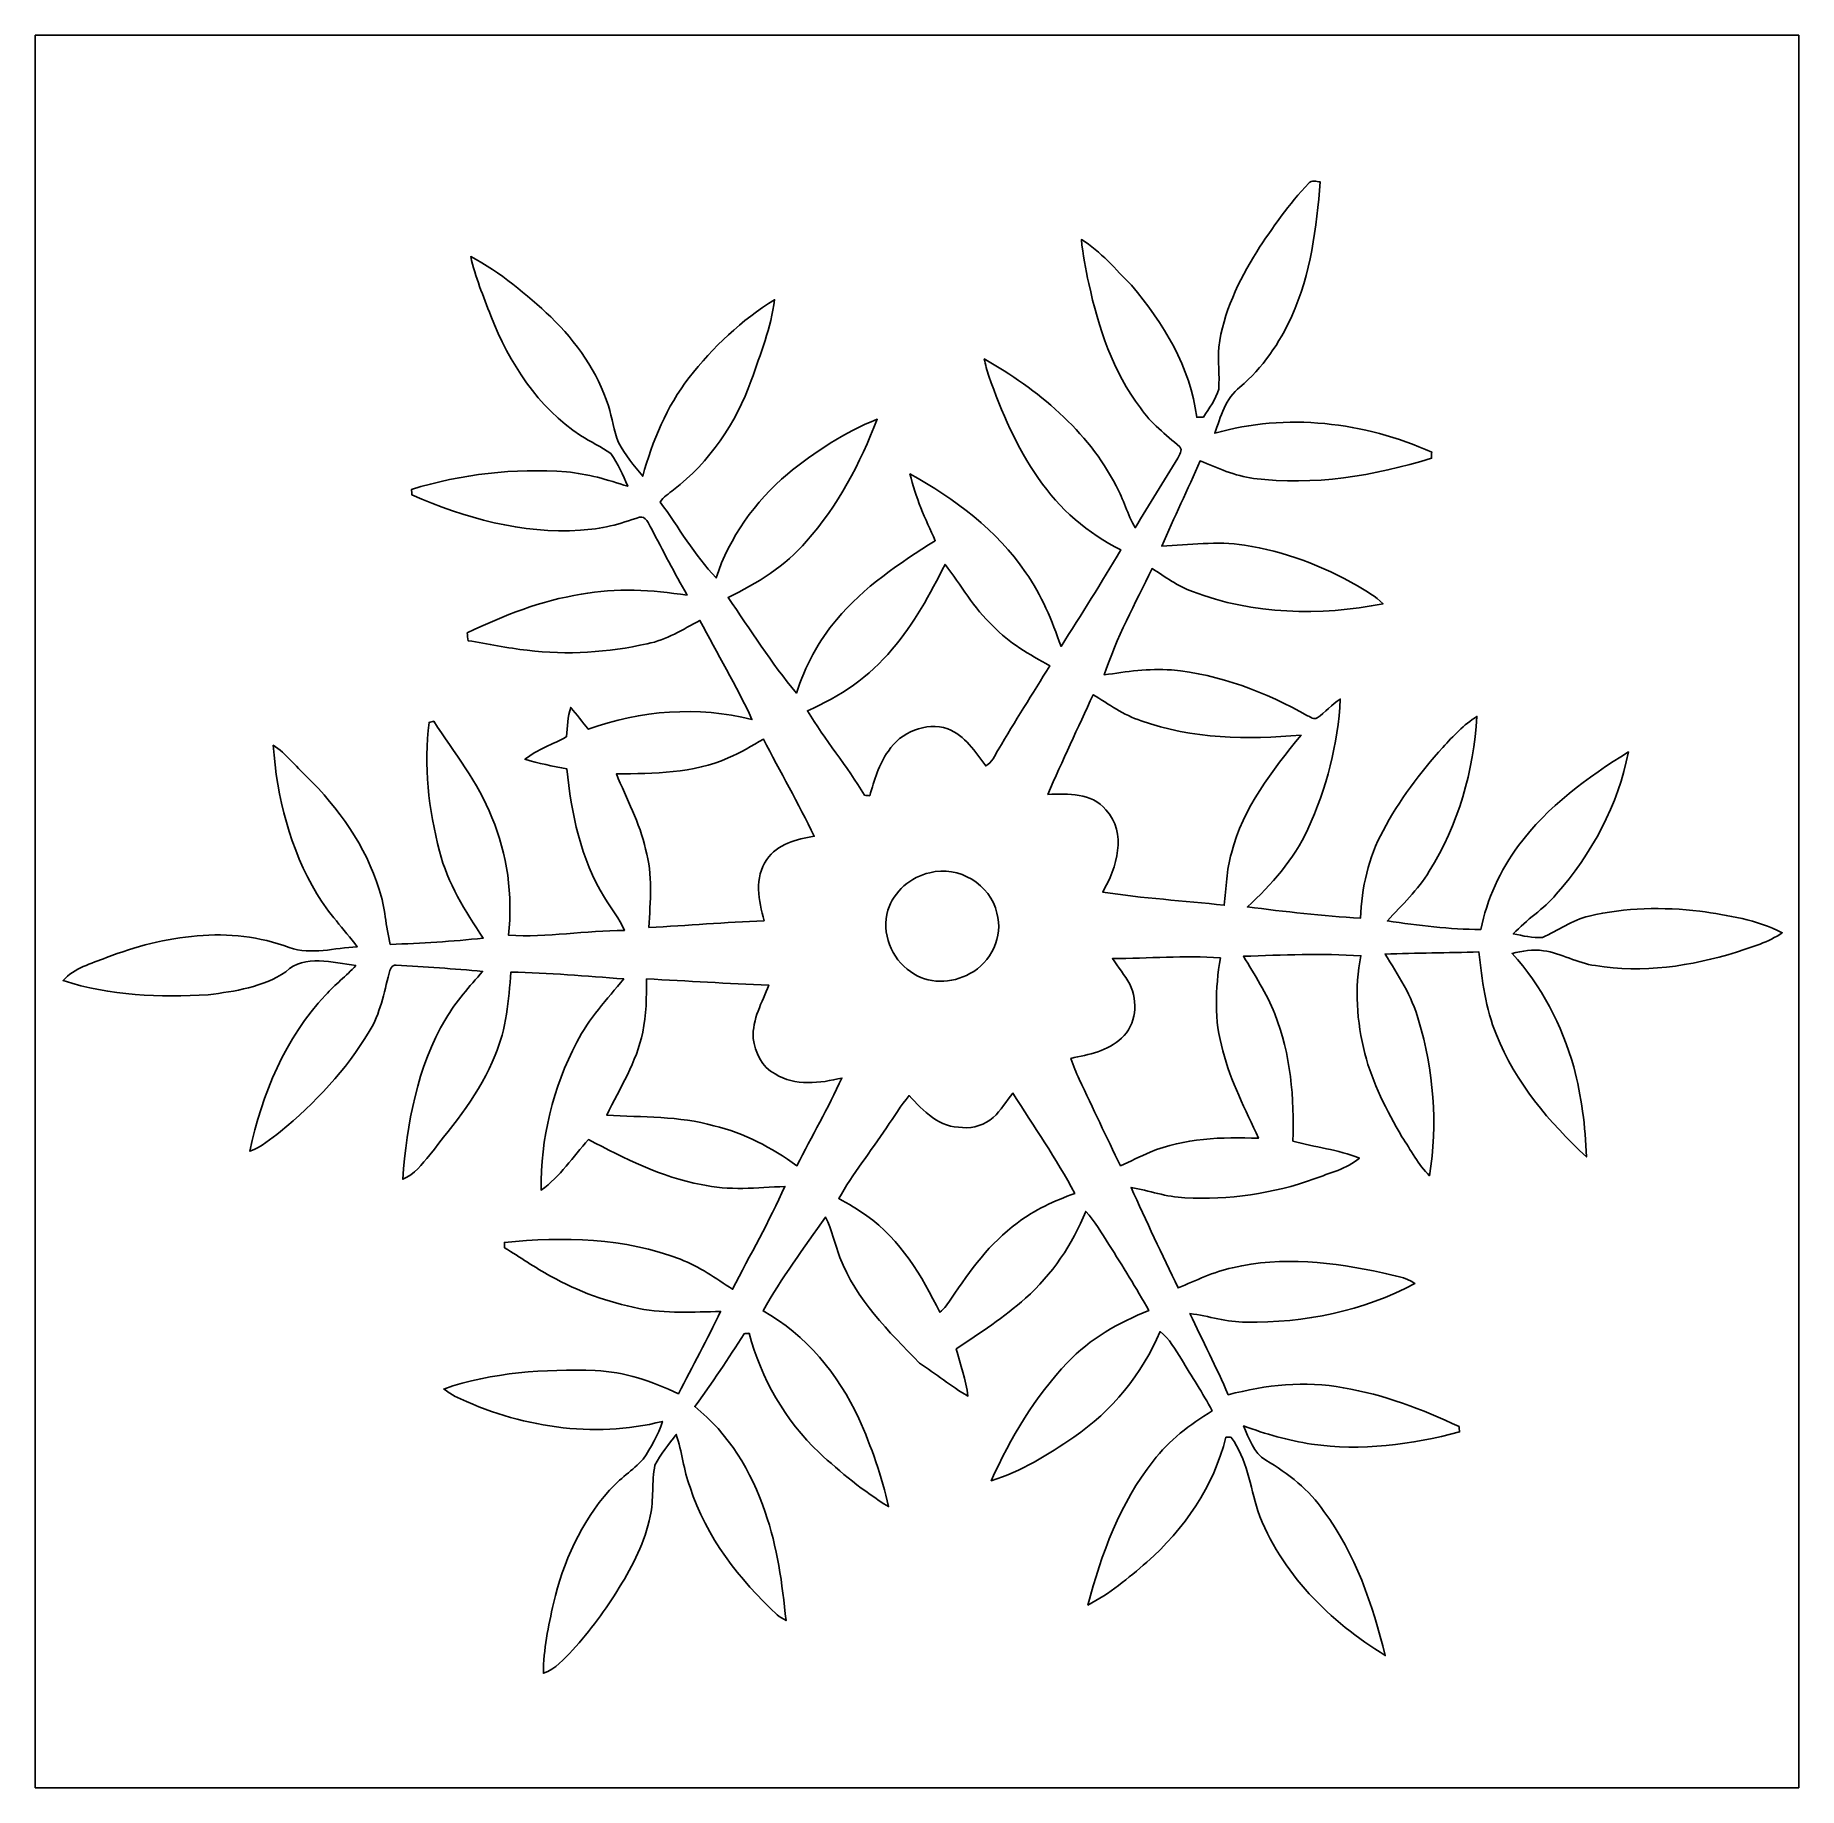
# Model space of a CAD drawing. Header units: centimetres. Extents: x -16.8 to 16.8, y -16.7 to 16.7.
import ezdxf

# ---------------------------------------------------------------- set-up
doc = ezdxf.new("R2010")
doc.units = ezdxf.units.CM
doc.header["$MEASUREMENT"] = 0
doc.layers.add('Layer 1', color=7, linetype='Continuous')

msp = doc.modelspace()

# ---------------------------------------------------------------- linework, layer by layer
at = {"layer": 'Layer 1', "color": 7}
for points, knots in [([(-16.77458, 16.66875), (-16.77458, 16.66875), (16.77458, 16.66875), (16.77458, 16.66875), (16.77458, 16.66875), (16.77458, 16.66875), (16.77458, -16.66875), (16.77458, -16.66875), (16.77458, -16.66875), (16.77458, -16.66875), (-16.77458, -16.66875), (-16.77458, -16.66875), (-16.77458, -16.66875), (-16.77458, -16.66875), (-16.77458, 16.66875), (-16.77458, 16.66875), (-16.77458, 16.66875), (-16.77458, 16.66875), (-16.77458, 16.66875), (-16.77458, 16.66875)], [0, 0, 0, 0, 0.16666667, 0.16666667, 0.16666667, 0.16666667, 0.33333333, 0.33333333, 0.33333333, 0.33333333, 0.5, 0.5, 0.5, 0.5, 0.66666667, 0.66666667, 0.66666667, 0.66666667, 1, 1, 1, 1]), ([(7.45384, 13.85605), (7.07425, 13.462), (6.76346, 13.00727), (6.46254, 12.55183), (6.46254, 12.55183), (6.12211, 11.99515), (5.82436, 11.39225), (5.74252, 10.7375), (5.74252, 10.7375), (5.72452, 10.47115), (5.75733, 10.2041), (5.74146, 9.9374), (5.74146, 9.9374), (5.68643, 9.73914), (5.55449, 9.5758), (5.44971, 9.40188), (5.44971, 9.40188), (5.40667, 9.40259), (5.36363, 9.40294), (5.32095, 9.40329), (5.32095, 9.40329), (5.20382, 10.35015), (4.68983, 11.19893), (4.08058, 11.9126), (4.08058, 11.9126), (3.77613, 12.21387), (3.49885, 12.55712), (3.12879, 12.78149), (3.12879, 12.78149), (3.15207, 12.49962), (3.20887, 12.22234), (3.26813, 11.94611), (3.26813, 11.94611), (3.45369, 11.11003), (3.72251, 10.26583), (4.25203, 9.57827), (4.25203, 9.57827), (4.44606, 9.28194), (4.73675, 9.07239), (4.99816, 8.84061), (4.99816, 8.84061), (5.0606, 8.77746), (4.99004, 8.68327), (4.96006, 8.62365), (4.96006, 8.62365), (4.69653, 8.1788), (4.41184, 7.747), (4.15114, 7.30038), (4.15114, 7.30038), (4.00015, 7.55086), (3.93277, 7.84049), (3.78919, 8.09449), (3.78919, 8.09449), (3.24838, 9.15141), (2.29411, 9.93246), (1.28058, 10.51313), (1.28058, 10.51313), (1.30246, 10.40236), (1.32715, 10.28947), (1.36419, 10.18222), (1.36419, 10.18222), (1.61396, 9.5056), (1.8923, 8.83038), (2.31352, 8.23948), (2.31352, 8.23948), (2.70334, 7.65669), (3.25437, 7.19314), (3.87879, 6.8774), (3.87879, 6.8774), (3.50767, 6.26075), (3.12949, 5.64833), (2.73967, 5.04366), (2.73967, 5.04366), (2.56505, 5.53226), (2.37455, 6.02015), (2.07081, 6.44525), (2.07081, 6.44525), (1.5173, 7.25241), (0.71508, 7.85812), (-0.1337, 8.3252), (-0.1337, 8.3252), (-0.03387, 7.88176), (0.15946, 7.46619), (0.34643, 7.05414), (0.34643, 7.05414), (-0.33055, 6.62552), (-1.01353, 6.17396), (-1.53035, 5.55131), (-1.53035, 5.55131), (-1.88172, 5.14456), (-2.12584, 4.66161), (-2.29376, 4.15396), (-2.29376, 4.15396), (-2.76966, 4.72722), (-3.17041, 5.36046), (-3.59445, 5.97253), (-3.59445, 5.97253), (-3.0413, 6.23958), (-2.50331, 6.56907), (-2.10291, 7.04215), (-2.10291, 7.04215), (-1.50495, 7.71631), (-1.07915, 8.52876), (-0.75636, 9.36519), (-0.75636, 9.36519), (-1.38077, 9.12248), (-1.94663, 8.74148), (-2.46521, 8.32132), (-2.46521, 8.32132), (-3.07975, 7.7978), (-3.56905, 7.11623), (-3.82199, 6.34683), (-3.82199, 6.34683), (-4.2358, 6.77827), (-4.53178, 7.3092), (-4.88562, 7.78863), (-4.88562, 7.78863), (-4.82847, 7.89058), (-4.71911, 7.94702), (-4.63374, 8.02181), (-4.63374, 8.02181), (-3.94511, 8.54604), (-3.44417, 9.29252), (-3.15313, 10.1032), (-3.15313, 10.1032), (-2.97533, 10.60415), (-2.7813, 11.10932), (-2.70792, 11.63814), (-2.70792, 11.63814), (-3.33834, 11.25361), (-3.87985, 10.73326), (-4.33599, 10.15541), (-4.33599, 10.15541), (-4.76462, 9.60367), (-5.03308, 8.94891), (-5.21688, 8.28005), (-5.21688, 8.28005), (-5.3908, 8.47866), (-5.55096, 8.69103), (-5.67972, 8.9214), (-5.67972, 8.9214), (-5.76721, 9.14576), (-5.79967, 9.38742), (-5.87163, 9.61637), (-5.87163, 9.61637), (-6.07801, 10.26513), (-6.48123, 10.83592), (-6.96419, 11.30935), (-6.96419, 11.30935), (-7.43021, 11.74291), (-7.92445, 12.15884), (-8.48889, 12.4587), (-8.48889, 12.4587), (-8.40705, 12.06888), (-8.2483, 11.70093), (-8.10966, 11.32911), (-8.10966, 11.32911), (-7.75547, 10.43834), (-7.21184, 9.58921), (-6.39939, 9.05404), (-6.39939, 9.05404), (-6.21312, 8.93022), (-6.00393, 8.8452), (-5.82436, 8.71114), (-5.82436, 8.71114), (-5.69489, 8.51711), (-5.58835, 8.30686), (-5.50369, 8.08955), (-5.50369, 8.08955), (-5.88328, 8.21267), (-6.26816, 8.32838), (-6.66821, 8.36189), (-6.66821, 8.36189), (-7.66092, 8.43915), (-8.66422, 8.32273), (-9.61531, 8.03099), (-9.61531, 8.03099), (-9.6139, 8.00417), (-9.61108, 7.95055), (-9.60967, 7.92374), (-9.60967, 7.92374), (-8.60178, 7.48912), (-7.5117, 7.17303), (-6.40362, 7.25523), (-6.40362, 7.25523), (-6.01804, 7.26652), (-5.64409, 7.37447), (-5.28249, 7.50041), (-5.28249, 7.50041), (-5.15479, 7.53498), (-5.10893, 7.36847), (-5.05495, 7.29015), (-5.05495, 7.29015), (-4.83623, 6.86188), (-4.60798, 6.4389), (-4.37515, 6.01804), (-4.37515, 6.01804), (-5.04155, 6.11364), (-5.72311, 6.16797), (-6.38845, 6.03356), (-6.38845, 6.03356), (-7.14834, 5.91891), (-7.86553, 5.62963), (-8.55521, 5.30049), (-8.55521, 5.30049), (-8.55098, 5.25074), (-8.54639, 5.20065), (-8.54146, 5.15056), (-8.54146, 5.15056), (-8.16539, 5.09341), (-7.79321, 5.01227), (-7.41504, 4.96852), (-7.41504, 4.96852), (-6.6548, 4.87786), (-5.87693, 4.92442), (-5.1308, 5.09446), (-5.1308, 5.09446), (-4.76532, 5.16396), (-4.45276, 5.36575), (-4.13103, 5.53826), (-4.13103, 5.53826), (-3.80224, 4.9082), (-3.43182, 4.29789), (-3.13972, 3.64949), (-3.13972, 3.64949), (-4.16313, 3.91231), (-5.26415, 3.82905), (-6.25299, 3.46569), (-6.25299, 3.46569), (-6.36411, 3.60504), (-6.47524, 3.74509), (-6.58636, 3.88373), (-6.58636, 3.88373), (-6.64986, 3.70522), (-6.64704, 3.51367), (-6.66574, 3.32705), (-6.66574, 3.32705), (-6.92573, 3.17641), (-7.22383, 3.08892), (-7.45772, 2.89595), (-7.45772, 2.89595), (-7.19984, 2.80776), (-6.92891, 2.77036), (-6.66221, 2.71639), (-6.66221, 2.71639), (-6.57472, 1.86584), (-6.40151, 1.00013), (-5.94607, 0.26317), (-5.94607, 0.26317), (-5.81978, 0.05468), (-5.65961, -0.13441), (-5.56472, -0.36089), (-5.56472, -0.36089), (-6.30167, -0.35842), (-7.03404, -0.49777), (-7.77134, -0.4512), (-7.77134, -0.4512), (-7.68809, 0.30621), (-7.79145, 1.0855), (-8.08778, 1.78858), (-8.08778, 1.78858), (-8.34849, 2.45851), (-8.8071, 3.02225), (-9.19409, 3.62021), (-9.19409, 3.62021), (-9.21597, 3.61456), (-9.25971, 3.60362), (-9.28158, 3.59798), (-9.28158, 3.59798), (-9.38848, 2.77989), (-9.29181, 1.94134), (-9.08332, 1.14618), (-9.08332, 1.14618), (-8.93057, 0.5401), (-8.59578, 0.00741), (-8.25218, -0.50588), (-8.25218, -0.50588), (-8.83955, -0.57115), (-9.43046, -0.60572), (-10.02101, -0.62583), (-10.02101, -0.62583), (-10.11167, -0.28258), (-10.11238, 0.08079), (-10.23444, 0.41663), (-10.23444, 0.41663), (-10.48279, 1.24601), (-11.00173, 1.96709), (-11.61309, 2.56858), (-11.61309, 2.56858), (-11.82476, 2.76472), (-11.99974, 3.00673), (-12.24703, 3.16159), (-12.24703, 3.16159), (-12.17859, 2.17487), (-11.92565, 1.18674), (-11.41518, 0.33302), (-11.41518, 0.33302), (-11.2014, -0.03175), (-10.90154, -0.33302), (-10.65001, -0.67028), (-10.65001, -0.67028), (-11.07934, -0.69568), (-11.51961, -0.82585), (-11.94329, -0.68651), (-11.94329, -0.68651), (-13.06548, -0.25682), (-14.32701, -0.45544), (-15.42168, -0.87701), (-15.42168, -0.87701), (-15.70955, -0.99131), (-16.0334, -1.07209), (-16.24471, -1.31551), (-16.24471, -1.31551), (-15.35677, -1.60126), (-14.40674, -1.64394), (-13.48211, -1.58291), (-13.48211, -1.58291), (-12.97481, -1.518), (-12.44141, -1.44251), (-12.00997, -1.14618), (-12.00997, -1.14618), (-11.64378, -0.80116), (-11.11532, -0.97402), (-10.67611, -1.02905), (-10.67611, -1.02905), (-10.85709, -1.22696), (-11.0744, -1.38818), (-11.25114, -1.58997), (-11.25114, -1.58997), (-12.01879, -2.40559), (-12.46434, -3.47557), (-12.69048, -4.55965), (-12.69048, -4.55965), (-12.47105, -4.48134), (-12.2936, -4.32611), (-12.11192, -4.18606), (-12.11192, -4.18606), (-11.45223, -3.64772), (-10.85956, -3.01343), (-10.41964, -2.28177), (-10.41964, -2.28177), (-10.21433, -1.94451), (-10.13813, -1.55258), (-10.04358, -1.1751), (-10.04358, -1.1751), (-10.02594, -1.10808), (-9.99772, -1.01106), (-9.90918, -1.02235), (-9.90918, -1.02235), (-9.36096, -1.05551), (-8.81204, -1.08656), (-8.26488, -1.14053), (-8.26488, -1.14053), (-8.51147, -1.43016), (-8.77394, -1.7085), (-8.96514, -2.04047), (-8.96514, -2.04047), (-9.50877, -2.96122), (-9.70739, -4.03966), (-9.78394, -5.09411), (-9.78394, -5.09411), (-9.56169, -5.00662), (-9.41846, -4.8066), (-9.26924, -4.63021), (-9.26924, -4.63021), (-8.8071, -4.03331), (-8.29839, -3.44805), (-8.02675, -2.73332), (-8.02675, -2.73332), (-7.81015, -2.23485), (-7.76817, -1.68628), (-7.72442, -1.15147), (-7.72442, -1.15147), (-7.00828, -1.17546), (-6.2932, -1.22167), (-5.57953, -1.28341), (-5.57953, -1.28341), (-5.89844, -1.66793), (-6.24311, -2.03906), (-6.47383, -2.48638), (-6.47383, -2.48638), (-6.91938, -3.35033), (-7.16774, -4.32506), (-7.1501, -5.29872), (-7.1501, -5.29872), (-6.78533, -5.04613), (-6.54826, -4.65914), (-6.2484, -4.34022), (-6.2484, -4.34022), (-5.56401, -4.69194), (-4.87116, -5.05566), (-4.10492, -5.19395), (-4.10492, -5.19395), (-3.5814, -5.31883), (-3.04236, -5.25286), (-2.51178, -5.22993), (-2.51178, -5.22993), (-2.81376, -5.89668), (-3.17359, -6.53521), (-3.50979, -7.18467), (-3.50979, -7.18467), (-3.83117, -6.98077), (-4.14126, -6.75111), (-4.49968, -6.61635), (-4.49968, -6.61635), (-5.56225, -6.20642), (-6.72959, -6.18137), (-7.84966, -6.29497), (-7.84966, -6.29497), (-7.84825, -6.32072), (-7.84613, -6.37187), (-7.84472, -6.39763), (-7.84472, -6.39763), (-7.55227, -6.57507), (-7.27251, -6.77404), (-6.97089, -6.93667), (-6.97089, -6.93667), (-6.44843, -7.23018), (-5.87728, -7.43303), (-5.29061, -7.55156), (-5.29061, -7.55156), (-4.77838, -7.65281), (-4.25485, -7.61788), (-3.73627, -7.60836), (-3.73627, -7.60836), (-3.98921, -8.13717), (-4.27143, -8.65152), (-4.5399, -9.17257), (-4.5399, -9.17257), (-5.0359, -8.93692), (-5.56683, -8.75736), (-6.11964, -8.73266), (-6.11964, -8.73266), (-7.08836, -8.70338), (-8.08214, -8.76229), (-9.00395, -9.08367), (-9.00395, -9.08367), (-8.93763, -9.1313), (-8.8706, -9.17928), (-8.79863, -9.21914), (-8.79863, -9.21914), (-7.58049, -9.80264), (-6.16444, -10.03653), (-4.84188, -9.69927), (-4.84188, -9.69927), (-4.9209, -9.95821), (-5.05954, -10.19598), (-5.20876, -10.42), (-5.20876, -10.42), (-5.40949, -10.63096), (-5.65856, -10.79182), (-5.85188, -11.01125), (-5.85188, -11.01125), (-6.38739, -11.61803), (-6.73488, -12.3758), (-6.91374, -13.16108), (-6.91374, -13.16108), (-7.01428, -13.59747), (-7.10812, -14.04056), (-7.10812, -14.4907), (-7.10812, -14.4907), (-6.87423, -14.4145), (-6.71759, -14.21871), (-6.55249, -14.05008), (-6.55249, -14.05008), (-6.21947, -13.68143), (-5.91679, -13.2842), (-5.66349, -12.85663), (-5.66349, -12.85663), (-5.40279, -12.43859), (-5.17454, -11.99056), (-5.07718, -11.50373), (-5.07718, -11.50373), (-4.99992, -11.18553), (-5.05354, -10.85039), (-4.9851, -10.53253), (-4.9851, -10.53253), (-4.88103, -10.31875), (-4.71734, -10.13989), (-4.58011, -9.94798), (-4.58011, -9.94798), (-4.46969, -10.27606), (-4.44147, -10.62708), (-4.31765, -10.95163), (-4.31765, -10.95163), (-4.01638, -11.90272), (-3.37679, -12.706), (-2.6603, -13.38192), (-2.6603, -13.38192), (-2.60844, -13.4239), (-2.54917, -13.4553), (-2.49132, -13.48916), (-2.49132, -13.48916), (-2.56364, -12.79102), (-2.65501, -12.08793), (-2.89066, -11.42365), (-2.89066, -11.42365), (-3.14854, -10.65459), (-3.58493, -9.9254), (-4.22769, -9.41881), (-4.22769, -9.41881), (-3.89961, -8.96761), (-3.58528, -8.50618), (-3.2893, -8.0331), (-3.2893, -8.0331), (-3.26461, -8.03063), (-3.21522, -8.02569), (-3.19052, -8.02322), (-3.19052, -8.02322), (-2.96933, -8.88471), (-2.50825, -9.68093), (-1.86231, -10.29406), (-1.86231, -10.29406), (-1.45203, -10.67117), (-1.01671, -11.02889), (-0.54116, -11.3217), (-0.54116, -11.3217), (-0.66569, -10.74455), (-0.86572, -10.18434), (-1.10772, -9.64636), (-1.10772, -9.64636), (-1.49331, -8.80216), (-2.11138, -8.05215), (-2.92911, -7.59707), (-2.92911, -7.59707), (-2.58022, -6.9723), (-2.15018, -6.40009), (-1.74202, -5.81413), (-1.74202, -5.81413), (-1.61537, -6.05578), (-1.56492, -6.32707), (-1.46544, -6.58001), (-1.46544, -6.58001), (-1.16346, -7.38187), (-0.53481, -7.98865), (0.04621, -8.59226), (0.04621, -8.59226), (0.35948, -8.79263), (0.6477, -9.03287), (0.96979, -9.21949), (0.96979, -9.21949), (0.92957, -8.91046), (0.81986, -8.61766), (0.74718, -8.31638), (0.74718, -8.31638), (1.20191, -8.01864), (1.66017, -7.72089), (2.06446, -7.35612), (2.06446, -7.35612), (2.57104, -6.90668), (2.95734, -6.33095), (3.21134, -5.70477), (3.21134, -5.70477), (3.38808, -5.89174), (3.50802, -6.1214), (3.6509, -6.33342), (3.6509, -6.33342), (3.91089, -6.74793), (4.1723, -7.16139), (4.40831, -7.59037), (4.40831, -7.59037), (3.83963, -7.82108), (3.28612, -8.12553), (2.86385, -8.5792), (2.86385, -8.5792), (2.24614, -9.22972), (1.77694, -10.01113), (1.41393, -10.82781), (1.41393, -10.82781), (1.98579, -10.66024), (2.49026, -10.32827), (2.98132, -10.00125), (2.98132, -10.00125), (3.70769, -9.5063), (4.27849, -8.79828), (4.62597, -7.99218), (4.62597, -7.99218), (4.80624, -8.12729), (4.9082, -8.33367), (5.02955, -8.51782), (5.02955, -8.51782), (5.22958, -8.84167), (5.43701, -9.16199), (5.61446, -9.4996), (5.61446, -9.4996), (5.19606, -9.75924), (4.79213, -10.05946), (4.49404, -10.45633), (4.49404, -10.45633), (3.86151, -11.25044), (3.50449, -12.22128), (3.25261, -13.19354), (3.25261, -13.19354), (3.66501, -12.98222), (4.01955, -12.67742), (4.37162, -12.38074), (4.37162, -12.38074), (5.08282, -11.75032), (5.64797, -10.93188), (5.87622, -10.0016), (5.87622, -10.0016), (5.90162, -10.00196), (5.95242, -10.00266), (5.97782, -10.00337), (5.97782, -10.00337), (6.27944, -10.41471), (6.33801, -10.92659), (6.48229, -11.40178), (6.48229, -11.40178), (6.91727, -12.57723), (7.85495, -13.51104), (8.9094, -14.15344), (8.9094, -14.15344), (8.66704, -13.18789), (8.3439, -12.21916), (7.74277, -11.41236), (7.74277, -11.41236), (7.46019, -11.00279), (7.06261, -10.68917), (6.63822, -10.43764), (6.63822, -10.43764), (6.40292, -10.30076), (6.31331, -10.02206), (6.21347, -9.785), (6.21347, -9.785), (6.63187, -9.94304), (7.06579, -10.05946), (7.50746, -10.13284), (7.50746, -10.13284), (8.44973, -10.26583), (9.40752, -10.14695), (10.32087, -9.8993), (10.32087, -9.8993), (10.31875, -9.8739), (10.31522, -9.82274), (10.31311, -9.79734), (10.31311, -9.79734), (9.60896, -9.47385), (8.88259, -9.18598), (8.11283, -9.06286), (8.11283, -9.06286), (7.38364, -8.9154), (6.63434, -9.00959), (5.92137, -9.19233), (5.92137, -9.19233), (5.69313, -8.67128), (5.43631, -8.16398), (5.19254, -7.64999), (5.19254, -7.64999), (5.55061, -7.69267), (5.89703, -7.81685), (6.26145, -7.81121), (6.26145, -7.81121), (7.36776, -7.83308), (8.49348, -7.59919), (9.47385, -7.07813), (9.47385, -7.07813), (9.29217, -6.95219), (9.06745, -6.92609), (8.85825, -6.87458), (8.85825, -6.87458), (7.92515, -6.66997), (6.94337, -6.55426), (6.00216, -6.77616), (6.00216, -6.77616), (5.64056, -6.85765), (5.30542, -7.01746), (4.96605, -7.16104), (4.96605, -7.16104), (4.66584, -6.52427), (4.35892, -5.89033), (4.07247, -5.24757), (4.07247, -5.24757), (4.41431, -5.31142), (4.74662, -5.42996), (5.09693, -5.4483), (5.09693, -5.4483), (5.92949, -5.48605), (6.77263, -5.37104), (7.55721, -5.08564), (7.55721, -5.08564), (7.8486, -4.97276), (8.17527, -4.90149), (8.41551, -4.68983), (8.41551, -4.68983), (8.00806, -4.53214), (7.56991, -4.48098), (7.1501, -4.36845), (7.1501, -4.36845), (7.17903, -3.55212), (7.11376, -2.70969), (6.80508, -1.94522), (6.80508, -1.94522), (6.65339, -1.55646), (6.42338, -1.20791), (6.2103, -0.85196), (6.2103, -0.85196), (6.9536, -0.82797), (7.70255, -0.79587), (8.44515, -0.84279), (8.44515, -0.84279), (8.3185, -1.45556), (8.36648, -2.09726), (8.52029, -2.70157), (8.52029, -2.70157), (8.66422, -3.26531), (8.93657, -3.78389), (9.2262, -4.28449), (9.2262, -4.28449), (9.39377, -4.53531), (9.53064, -4.81612), (9.75148, -5.02744), (9.75148, -5.02744), (9.90953, -4.04248), (9.82804, -3.01907), (9.54158, -2.06516), (9.54158, -2.06516), (9.41423, -1.60655), (9.15388, -1.20756), (8.90376, -0.80927), (8.90376, -0.80927), (9.49925, -0.79093), (10.09579, -0.78669), (10.69164, -0.76906), (10.69164, -0.76906), (10.7502, -1.30387), (10.81687, -1.84468), (11.02219, -2.34668), (11.02219, -2.34668), (11.38837, -3.24838), (12.02619, -4.01496), (12.73669, -4.66725), (12.73669, -4.66725), (12.71729, -4.09081), (12.64144, -3.51543), (12.49609, -2.95734), (12.49609, -2.95734), (12.27032, -2.16359), (11.87909, -1.41111), (11.3217, -0.79904), (11.3217, -0.79904), (11.51502, -0.74789), (11.71751, -0.72037), (11.91754, -0.74542), (11.91754, -0.74542), (12.25973, -0.79234), (12.56101, -0.98601), (12.90532, -1.0287), (12.90532, -1.0287), (13.80137, -1.18463), (14.72636, -1.03646), (15.58925, -0.7747), (15.58925, -0.7747), (15.88664, -0.67169), (16.20132, -0.58738), (16.46167, -0.40323), (16.46167, -0.40323), (15.97589, -0.15275), (15.42662, -0.07832), (14.89392, 0.00776), (14.89392, 0.00776), (14.19296, 0.08326), (13.4747, 0.07867), (12.78643, -0.08608), (12.78643, -0.08608), (12.46364, -0.16334), (12.19553, -0.36195), (11.89814, -0.49601), (11.89814, -0.49601), (11.71081, -0.50659), (11.52701, -0.46108), (11.34463, -0.42616), (11.34463, -0.42616), (11.59334, -0.15099), (11.92248, 0.03986), (12.1606, 0.32773), (12.1606, 0.32773), (12.83476, 1.09255), (13.34417, 2.03024), (13.53326, 3.03706), (13.53326, 3.03706), (12.75821, 2.55023), (11.99303, 1.99954), (11.44623, 1.25377), (11.44623, 1.25377), (11.08816, 0.78493), (10.84474, 0.23283), (10.72586, -0.34431), (10.72586, -0.34431), (10.13107, -0.33796), (9.53841, -0.26741), (8.95068, -0.17992), (8.95068, -0.17992), (9.22337, 0.12912), (9.53276, 0.40887), (9.74654, 0.76659), (9.74654, 0.76659), (10.30217, 1.64359), (10.58651, 2.68005), (10.65177, 3.71052), (10.65177, 3.71052), (10.39954, 3.55741), (10.20339, 3.33375), (10.00125, 3.12279), (10.00125, 3.12279), (9.57051, 2.63525), (9.17011, 2.1149), (8.86707, 1.53741), (8.86707, 1.53741), (8.58732, 1.02905), (8.45996, 0.44803), (8.43739, -0.12841), (8.43739, -0.12841), (7.71772, -0.08114), (7.00017, -0.00353), (6.28474, 0.08749), (6.28474, 0.08749), (6.74582, 0.51259), (7.16915, 0.98884), (7.43585, 1.56351), (7.43585, 1.56351), (7.78686, 2.34209), (8.01335, 3.18417), (8.05356, 4.03931), (8.05356, 4.03931), (7.89305, 3.93665), (7.7664, 3.79095), (7.61012, 3.683), (7.61012, 3.683), (7.55156, 3.63996), (7.48736, 3.70522), (7.43162, 3.72392), (7.43162, 3.72392), (6.63293, 4.17089), (5.75733, 4.51485), (4.83976, 4.59528), (4.83976, 4.59528), (4.41149, 4.62245), (3.98463, 4.56741), (3.56341, 4.49933), (3.56341, 4.49933), (3.7913, 5.20453), (4.1529, 5.85788), (4.47181, 6.52498), (4.47181, 6.52498), (4.72158, 6.36799), (4.96041, 6.18737), (5.24016, 6.08612), (5.24016, 6.08612), (6.39198, 5.64656), (7.66586, 5.61869), (8.86672, 5.85399), (8.86672, 5.85399), (8.72384, 5.99228), (8.55169, 6.09494), (8.38235, 6.19654), (8.38235, 6.19654), (7.71525, 6.57401), (6.98747, 6.85306), (6.22829, 6.96983), (6.22829, 6.96983), (5.70689, 7.04991), (5.17948, 6.97336), (4.65702, 6.95078), (4.65702, 6.95078), (4.88597, 7.49723), (5.15514, 8.02569), (5.38586, 8.57144), (5.38586, 8.57144), (5.71676, 8.43809), (6.04591, 8.2864), (6.40292, 8.23807), (6.40292, 8.23807), (7.54486, 8.09519), (8.69809, 8.2871), (9.78958, 8.62365), (9.78958, 8.62365), (9.78994, 8.65258), (9.79135, 8.71008), (9.7917, 8.73901), (9.7917, 8.73901), (8.51112, 9.31192), (7.02275, 9.4929), (5.66526, 9.09637), (5.66526, 9.09637), (5.77497, 9.40894), (5.87128, 9.76418), (6.14433, 9.97761), (6.14433, 9.97761), (6.57613, 10.3378), (6.89892, 10.81546), (7.12893, 11.32523), (7.12893, 11.32523), (7.49194, 12.12568), (7.6013, 13.01115), (7.67115, 13.87863), (7.67115, 13.87863), (7.59848, 13.88357), (7.50887, 13.92273), (7.45384, 13.85605)], [0, 0, 0, 0, 0.00442478, 0.00442478, 0.00442478, 0.00442478, 0.00884956, 0.00884956, 0.00884956, 0.00884956, 0.01327434, 0.01327434, 0.01327434, 0.01327434, 0.01769912, 0.01769912, 0.01769912, 0.01769912, 0.02212389, 0.02212389, 0.02212389, 0.02212389, 0.02654867, 0.02654867, 0.02654867, 0.02654867, 0.03097345, 0.03097345, 0.03097345, 0.03097345, 0.03539823, 0.03539823, 0.03539823, 0.03539823, 0.03982301, 0.03982301, 0.03982301, 0.03982301, 0.04424779, 0.04424779, 0.04424779, 0.04424779, 0.04867257, 0.04867257, 0.04867257, 0.04867257, 0.05309735, 0.05309735, 0.05309735, 0.05309735, 0.05752212, 0.05752212, 0.05752212, 0.05752212, 0.0619469, 0.0619469, 0.0619469, 0.0619469, 0.06637168, 0.06637168, 0.06637168, 0.06637168, 0.07079646, 0.07079646, 0.07079646, 0.07079646, 0.07522124, 0.07522124, 0.07522124, 0.07522124, 0.07964602, 0.07964602, 0.07964602, 0.07964602, 0.0840708, 0.0840708, 0.0840708, 0.0840708, 0.08849558, 0.08849558, 0.08849558, 0.08849558, 0.09292035, 0.09292035, 0.09292035, 0.09292035, 0.09734513, 0.09734513, 0.09734513, 0.09734513, 0.10176991, 0.10176991, 0.10176991, 0.10176991, 0.10619469, 0.10619469, 0.10619469, 0.10619469, 0.11061947, 0.11061947, 0.11061947, 0.11061947, 0.11504425, 0.11504425, 0.11504425, 0.11504425, 0.11946903, 0.11946903, 0.11946903, 0.11946903, 0.12389381, 0.12389381, 0.12389381, 0.12389381, 0.12831858, 0.12831858, 0.12831858, 0.12831858, 0.13274336, 0.13274336, 0.13274336, 0.13274336, 0.13716814, 0.13716814, 0.13716814, 0.13716814, 0.14159292, 0.14159292, 0.14159292, 0.14159292, 0.1460177, 0.1460177, 0.1460177, 0.1460177, 0.15044248, 0.15044248, 0.15044248, 0.15044248, 0.15486726, 0.15486726, 0.15486726, 0.15486726, 0.15929204, 0.15929204, 0.15929204, 0.15929204, 0.16371681, 0.16371681, 0.16371681, 0.16371681, 0.16814159, 0.16814159, 0.16814159, 0.16814159, 0.17256637, 0.17256637, 0.17256637, 0.17256637, 0.17699115, 0.17699115, 0.17699115, 0.17699115, 0.18141593, 0.18141593, 0.18141593, 0.18141593, 0.18584071, 0.18584071, 0.18584071, 0.18584071, 0.19026549, 0.19026549, 0.19026549, 0.19026549, 0.19469027, 0.19469027, 0.19469027, 0.19469027, 0.19911504, 0.19911504, 0.19911504, 0.19911504, 0.20353982, 0.20353982, 0.20353982, 0.20353982, 0.2079646, 0.2079646, 0.2079646, 0.2079646, 0.21238938, 0.21238938, 0.21238938, 0.21238938, 0.21681416, 0.21681416, 0.21681416, 0.21681416, 0.22123894, 0.22123894, 0.22123894, 0.22123894, 0.22566372, 0.22566372, 0.22566372, 0.22566372, 0.2300885, 0.2300885, 0.2300885, 0.2300885, 0.23451327, 0.23451327, 0.23451327, 0.23451327, 0.23893805, 0.23893805, 0.23893805, 0.23893805, 0.24336283, 0.24336283, 0.24336283, 0.24336283, 0.24778761, 0.24778761, 0.24778761, 0.24778761, 0.25221239, 0.25221239, 0.25221239, 0.25221239, 0.25663717, 0.25663717, 0.25663717, 0.25663717, 0.26106195, 0.26106195, 0.26106195, 0.26106195, 0.26548673, 0.26548673, 0.26548673, 0.26548673, 0.2699115, 0.2699115, 0.2699115, 0.2699115, 0.27433628, 0.27433628, 0.27433628, 0.27433628, 0.27876106, 0.27876106, 0.27876106, 0.27876106, 0.28318584, 0.28318584, 0.28318584, 0.28318584, 0.28761062, 0.28761062, 0.28761062, 0.28761062, 0.2920354, 0.2920354, 0.2920354, 0.2920354, 0.29646018, 0.29646018, 0.29646018, 0.29646018, 0.30088496, 0.30088496, 0.30088496, 0.30088496, 0.30530973, 0.30530973, 0.30530973, 0.30530973, 0.30973451, 0.30973451, 0.30973451, 0.30973451, 0.31415929, 0.31415929, 0.31415929, 0.31415929, 0.31858407, 0.31858407, 0.31858407, 0.31858407, 0.32300885, 0.32300885, 0.32300885, 0.32300885, 0.32743363, 0.32743363, 0.32743363, 0.32743363, 0.33185841, 0.33185841, 0.33185841, 0.33185841, 0.33628319, 0.33628319, 0.33628319, 0.33628319, 0.34070796, 0.34070796, 0.34070796, 0.34070796, 0.34513274, 0.34513274, 0.34513274, 0.34513274, 0.34955752, 0.34955752, 0.34955752, 0.34955752, 0.3539823, 0.3539823, 0.3539823, 0.3539823, 0.35840708, 0.35840708, 0.35840708, 0.35840708, 0.36283186, 0.36283186, 0.36283186, 0.36283186, 0.36725664, 0.36725664, 0.36725664, 0.36725664, 0.37168142, 0.37168142, 0.37168142, 0.37168142, 0.37610619, 0.37610619, 0.37610619, 0.37610619, 0.38053097, 0.38053097, 0.38053097, 0.38053097, 0.38495575, 0.38495575, 0.38495575, 0.38495575, 0.38938053, 0.38938053, 0.38938053, 0.38938053, 0.39380531, 0.39380531, 0.39380531, 0.39380531, 0.39823009, 0.39823009, 0.39823009, 0.39823009, 0.40265487, 0.40265487, 0.40265487, 0.40265487, 0.40707965, 0.40707965, 0.40707965, 0.40707965, 0.41150442, 0.41150442, 0.41150442, 0.41150442, 0.4159292, 0.4159292, 0.4159292, 0.4159292, 0.42035398, 0.42035398, 0.42035398, 0.42035398, 0.42477876, 0.42477876, 0.42477876, 0.42477876, 0.42920354, 0.42920354, 0.42920354, 0.42920354, 0.43362832, 0.43362832, 0.43362832, 0.43362832, 0.4380531, 0.4380531, 0.4380531, 0.4380531, 0.44247788, 0.44247788, 0.44247788, 0.44247788, 0.44690265, 0.44690265, 0.44690265, 0.44690265, 0.45132743, 0.45132743, 0.45132743, 0.45132743, 0.45575221, 0.45575221, 0.45575221, 0.45575221, 0.46017699, 0.46017699, 0.46017699, 0.46017699, 0.46460177, 0.46460177, 0.46460177, 0.46460177, 0.46902655, 0.46902655, 0.46902655, 0.46902655, 0.47345133, 0.47345133, 0.47345133, 0.47345133, 0.47787611, 0.47787611, 0.47787611, 0.47787611, 0.48230088, 0.48230088, 0.48230088, 0.48230088, 0.48672566, 0.48672566, 0.48672566, 0.48672566, 0.49115044, 0.49115044, 0.49115044, 0.49115044, 0.49557522, 0.49557522, 0.49557522, 0.49557522, 0.5, 0.5, 0.5, 0.5, 0.50442478, 0.50442478, 0.50442478, 0.50442478, 0.50884956, 0.50884956, 0.50884956, 0.50884956, 0.51327434, 0.51327434, 0.51327434, 0.51327434, 0.51769912, 0.51769912, 0.51769912, 0.51769912, 0.52212389, 0.52212389, 0.52212389, 0.52212389, 0.52654867, 0.52654867, 0.52654867, 0.52654867, 0.53097345, 0.53097345, 0.53097345, 0.53097345, 0.53539823, 0.53539823, 0.53539823, 0.53539823, 0.53982301, 0.53982301, 0.53982301, 0.53982301, 0.54424779, 0.54424779, 0.54424779, 0.54424779, 0.54867257, 0.54867257, 0.54867257, 0.54867257, 0.55309735, 0.55309735, 0.55309735, 0.55309735, 0.55752212, 0.55752212, 0.55752212, 0.55752212, 0.5619469, 0.5619469, 0.5619469, 0.5619469, 0.56637168, 0.56637168, 0.56637168, 0.56637168, 0.57079646, 0.57079646, 0.57079646, 0.57079646, 0.57522124, 0.57522124, 0.57522124, 0.57522124, 0.57964602, 0.57964602, 0.57964602, 0.57964602, 0.5840708, 0.5840708, 0.5840708, 0.5840708, 0.58849558, 0.58849558, 0.58849558, 0.58849558, 0.59292035, 0.59292035, 0.59292035, 0.59292035, 0.59734513, 0.59734513, 0.59734513, 0.59734513, 0.60176991, 0.60176991, 0.60176991, 0.60176991, 0.60619469, 0.60619469, 0.60619469, 0.60619469, 0.61061947, 0.61061947, 0.61061947, 0.61061947, 0.61504425, 0.61504425, 0.61504425, 0.61504425, 0.61946903, 0.61946903, 0.61946903, 0.61946903, 0.62389381, 0.62389381, 0.62389381, 0.62389381, 0.62831858, 0.62831858, 0.62831858, 0.62831858, 0.63274336, 0.63274336, 0.63274336, 0.63274336, 0.63716814, 0.63716814, 0.63716814, 0.63716814, 0.64159292, 0.64159292, 0.64159292, 0.64159292, 0.6460177, 0.6460177, 0.6460177, 0.6460177, 0.65044248, 0.65044248, 0.65044248, 0.65044248, 0.65486726, 0.65486726, 0.65486726, 0.65486726, 0.65929204, 0.65929204, 0.65929204, 0.65929204, 0.66371681, 0.66371681, 0.66371681, 0.66371681, 0.66814159, 0.66814159, 0.66814159, 0.66814159, 0.67256637, 0.67256637, 0.67256637, 0.67256637, 0.67699115, 0.67699115, 0.67699115, 0.67699115, 0.68141593, 0.68141593, 0.68141593, 0.68141593, 0.68584071, 0.68584071, 0.68584071, 0.68584071, 0.69026549, 0.69026549, 0.69026549, 0.69026549, 0.69469027, 0.69469027, 0.69469027, 0.69469027, 0.69911504, 0.69911504, 0.69911504, 0.69911504, 0.70353982, 0.70353982, 0.70353982, 0.70353982, 0.7079646, 0.7079646, 0.7079646, 0.7079646, 0.71238938, 0.71238938, 0.71238938, 0.71238938, 0.71681416, 0.71681416, 0.71681416, 0.71681416, 0.72123894, 0.72123894, 0.72123894, 0.72123894, 0.72566372, 0.72566372, 0.72566372, 0.72566372, 0.7300885, 0.7300885, 0.7300885, 0.7300885, 0.73451327, 0.73451327, 0.73451327, 0.73451327, 0.73893805, 0.73893805, 0.73893805, 0.73893805, 0.74336283, 0.74336283, 0.74336283, 0.74336283, 0.74778761, 0.74778761, 0.74778761, 0.74778761, 0.75221239, 0.75221239, 0.75221239, 0.75221239, 0.75663717, 0.75663717, 0.75663717, 0.75663717, 0.76106195, 0.76106195, 0.76106195, 0.76106195, 0.76548673, 0.76548673, 0.76548673, 0.76548673, 0.7699115, 0.7699115, 0.7699115, 0.7699115, 0.77433628, 0.77433628, 0.77433628, 0.77433628, 0.77876106, 0.77876106, 0.77876106, 0.77876106, 0.78318584, 0.78318584, 0.78318584, 0.78318584, 0.78761062, 0.78761062, 0.78761062, 0.78761062, 0.7920354, 0.7920354, 0.7920354, 0.7920354, 0.79646018, 0.79646018, 0.79646018, 0.79646018, 0.80088496, 0.80088496, 0.80088496, 0.80088496, 0.80530973, 0.80530973, 0.80530973, 0.80530973, 0.80973451, 0.80973451, 0.80973451, 0.80973451, 0.81415929, 0.81415929, 0.81415929, 0.81415929, 0.81858407, 0.81858407, 0.81858407, 0.81858407, 0.82300885, 0.82300885, 0.82300885, 0.82300885, 0.82743363, 0.82743363, 0.82743363, 0.82743363, 0.83185841, 0.83185841, 0.83185841, 0.83185841, 0.83628319, 0.83628319, 0.83628319, 0.83628319, 0.84070796, 0.84070796, 0.84070796, 0.84070796, 0.84513274, 0.84513274, 0.84513274, 0.84513274, 0.84955752, 0.84955752, 0.84955752, 0.84955752, 0.8539823, 0.8539823, 0.8539823, 0.8539823, 0.85840708, 0.85840708, 0.85840708, 0.85840708, 0.86283186, 0.86283186, 0.86283186, 0.86283186, 0.86725664, 0.86725664, 0.86725664, 0.86725664, 0.87168142, 0.87168142, 0.87168142, 0.87168142, 0.87610619, 0.87610619, 0.87610619, 0.87610619, 0.88053097, 0.88053097, 0.88053097, 0.88053097, 0.88495575, 0.88495575, 0.88495575, 0.88495575, 0.88938053, 0.88938053, 0.88938053, 0.88938053, 0.89380531, 0.89380531, 0.89380531, 0.89380531, 0.89823009, 0.89823009, 0.89823009, 0.89823009, 0.90265487, 0.90265487, 0.90265487, 0.90265487, 0.90707965, 0.90707965, 0.90707965, 0.90707965, 0.91150442, 0.91150442, 0.91150442, 0.91150442, 0.9159292, 0.9159292, 0.9159292, 0.9159292, 0.92035398, 0.92035398, 0.92035398, 0.92035398, 0.92477876, 0.92477876, 0.92477876, 0.92477876, 0.92920354, 0.92920354, 0.92920354, 0.92920354, 0.93362832, 0.93362832, 0.93362832, 0.93362832, 0.9380531, 0.9380531, 0.9380531, 0.9380531, 0.94247788, 0.94247788, 0.94247788, 0.94247788, 0.94690265, 0.94690265, 0.94690265, 0.94690265, 0.95132743, 0.95132743, 0.95132743, 0.95132743, 0.95575221, 0.95575221, 0.95575221, 0.95575221, 0.96017699, 0.96017699, 0.96017699, 0.96017699, 0.96460177, 0.96460177, 0.96460177, 0.96460177, 0.96902655, 0.96902655, 0.96902655, 0.96902655, 0.97345133, 0.97345133, 0.97345133, 0.97345133, 0.97787611, 0.97787611, 0.97787611, 0.97787611, 0.98230088, 0.98230088, 0.98230088, 0.98230088, 0.98672566, 0.98672566, 0.98672566, 0.98672566, 0.99115044, 0.99115044, 0.99115044, 0.99115044, 1, 1, 1, 1]), ([(0.53269, 6.60365), (0.84102, 6.21665), (1.07703, 5.76933), (1.44533, 5.43172), (1.44533, 5.43172), (1.74696, 5.10505), (2.14277, 4.89232), (2.52483, 4.67395), (2.52483, 4.67395), (2.20239, 4.13914), (1.85737, 3.61844), (1.54728, 3.07622), (1.54728, 3.07622), (1.47532, 2.96968), (1.43122, 2.82787), (1.30739, 2.76825), (1.30739, 2.76825), (1.10631, 3.03989), (0.91793, 3.35033), (0.58385, 3.47592), (0.58385, 3.47592), (0.16969, 3.60962), (-0.31609, 3.41595), (-0.54469, 3.05012), (-0.54469, 3.05012), (-0.72919, 2.8007), (-0.80998, 2.49555), (-0.90029, 2.20345), (-0.90029, 2.20345), (-0.92463, 2.20521), (-0.97331, 2.20839), (-0.99766, 2.21015), (-0.99766, 2.21015), (-1.33279, 2.76542), (-1.74872, 3.26672), (-2.08633, 3.82023), (-2.08633, 3.82023), (-1.4665, 4.07917), (-0.90346, 4.46864), (-0.47308, 4.98792), (-0.47308, 4.98792), (-0.05927, 5.47264), (0.24977, 6.03567), (0.53269, 6.60365)], [0, 0, 0, 0, 0.08333333, 0.08333333, 0.08333333, 0.08333333, 0.16666667, 0.16666667, 0.16666667, 0.16666667, 0.25, 0.25, 0.25, 0.25, 0.33333333, 0.33333333, 0.33333333, 0.33333333, 0.41666667, 0.41666667, 0.41666667, 0.41666667, 0.5, 0.5, 0.5, 0.5, 0.58333333, 0.58333333, 0.58333333, 0.58333333, 0.66666667, 0.66666667, 0.66666667, 0.66666667, 0.75, 0.75, 0.75, 0.75, 0.83333333, 0.83333333, 0.83333333, 0.83333333, 1, 1, 1, 1]), ([(3.35174, 4.12433), (3.64807, 3.94758), (3.92889, 3.73415), (4.26156, 3.62903), (4.26156, 3.62903), (5.23452, 3.27731), (6.28756, 3.27025), (7.30638, 3.35351), (7.30638, 3.35351), (6.75887, 2.6797), (6.19689, 1.96991), (5.98241, 1.11054), (5.98241, 1.11054), (5.8861, 0.78881), (5.8861, 0.45085), (5.84518, 0.11994), (5.84518, 0.11994), (5.07436, 0.20461), (4.2986, 0.24977), (3.53236, 0.37006), (3.53236, 0.37006), (3.80048, 0.83714), (4.00332, 1.49119), (3.59234, 1.93428), (3.59234, 1.93428), (3.32317, 2.26907), (2.87408, 2.23273), (2.48991, 2.22814), (2.48991, 2.22814), (2.76366, 2.86597), (3.06176, 3.49356), (3.35174, 4.12433)], [0, 0, 0, 0, 0.11111111, 0.11111111, 0.11111111, 0.11111111, 0.22222222, 0.22222222, 0.22222222, 0.22222222, 0.33333333, 0.33333333, 0.33333333, 0.33333333, 0.44444444, 0.44444444, 0.44444444, 0.44444444, 0.55555556, 0.55555556, 0.55555556, 0.55555556, 0.66666667, 0.66666667, 0.66666667, 0.66666667, 0.77777778, 0.77777778, 0.77777778, 0.77777778, 1, 1, 1, 1]), ([(-3.59163, 2.92065), (-3.35774, 3.01872), (-3.1429, 3.15383), (-2.92312, 3.27907), (-2.92312, 3.27907), (-2.60174, 2.66241), (-2.25531, 2.05811), (-1.9558, 1.43016), (-1.9558, 1.43016), (-2.29094, 1.38148), (-2.65465, 1.28341), (-2.85679, 0.98637), (-2.85679, 0.98637), (-3.10198, 0.64876), (-3.00919, 0.20144), (-2.91042, -0.17568), (-2.91042, -0.17568), (-3.64137, -0.20355), (-4.37021, -0.26988), (-5.10081, -0.30374), (-5.10081, -0.30374), (-5.07577, 0.19226), (-5.02109, 0.6985), (-5.16467, 1.18286), (-5.16467, 1.18286), (-5.27085, 1.69016), (-5.52803, 2.14171), (-5.71853, 2.61796), (-5.71853, 2.61796), (-5.00274, 2.62431), (-4.26014, 2.62749), (-3.59163, 2.92065)], [0, 0, 0, 0, 0.11111111, 0.11111111, 0.11111111, 0.11111111, 0.22222222, 0.22222222, 0.22222222, 0.22222222, 0.33333333, 0.33333333, 0.33333333, 0.33333333, 0.44444444, 0.44444444, 0.44444444, 0.44444444, 0.55555556, 0.55555556, 0.55555556, 0.55555556, 0.66666667, 0.66666667, 0.66666667, 0.66666667, 0.77777778, 0.77777778, 0.77777778, 0.77777778, 1, 1, 1, 1]), ([(0.24483, 0.73872), (0.79022, 0.87736), (1.39982, 0.52105), (1.51977, -0.03281), (1.51977, -0.03281), (1.65029, -0.47519), (1.40758, -0.9719), (1.00612, -1.1811), (1.00612, -1.1811), (0.66393, -1.37407), (0.19791, -1.39171), (-0.12171, -1.14371), (-0.12171, -1.14371), (-0.49459, -0.89923), (-0.67804, -0.40711), (-0.55386, 0.02223), (-0.55386, 0.02223), (-0.44309, 0.381), (-0.11924, 0.66216), (0.24483, 0.73872)], [0, 0, 0, 0, 0.16666667, 0.16666667, 0.16666667, 0.16666667, 0.33333333, 0.33333333, 0.33333333, 0.33333333, 0.5, 0.5, 0.5, 0.5, 0.66666667, 0.66666667, 0.66666667, 0.66666667, 1, 1, 1, 1]), ([(3.71863, -0.89464), (4.40267, -0.89429), (5.08776, -0.83361), (5.77144, -0.8823), (5.77144, -0.8823), (5.67443, -1.46614), (5.64832, -2.07574), (5.82013, -2.6483), (5.82013, -2.6483), (5.96265, -3.23462), (6.25193, -3.76767), (6.49605, -4.31482), (6.49605, -4.31482), (5.80108, -4.28801), (5.08635, -4.30706), (4.43442, -4.57764), (4.43442, -4.57764), (4.24462, -4.65843), (4.06224, -4.7558), (3.87244, -4.83694), (3.87244, -4.83694), (3.60327, -4.29225), (3.34716, -3.74156), (3.0861, -3.19264), (3.0861, -3.19264), (3.02331, -3.06423), (2.97109, -2.93123), (2.92947, -2.79471), (2.92947, -2.79471), (3.26531, -2.7178), (3.63185, -2.65853), (3.89008, -2.40806), (3.89008, -2.40806), (4.17654, -2.15971), (4.20899, -1.71097), (4.04812, -1.3843), (4.04812, -1.3843), (3.94829, -1.21391), (3.83152, -1.05551), (3.71863, -0.89464)], [0, 0, 0, 0, 0.09090909, 0.09090909, 0.09090909, 0.09090909, 0.18181818, 0.18181818, 0.18181818, 0.18181818, 0.27272727, 0.27272727, 0.27272727, 0.27272727, 0.36363636, 0.36363636, 0.36363636, 0.36363636, 0.45454545, 0.45454545, 0.45454545, 0.45454545, 0.54545455, 0.54545455, 0.54545455, 0.54545455, 0.63636364, 0.63636364, 0.63636364, 0.63636364, 0.72727273, 0.72727273, 0.72727273, 0.72727273, 0.81818182, 0.81818182, 0.81818182, 0.81818182, 1, 1, 1, 1]), ([(-5.14456, -1.28376), (-4.36986, -1.31657), (-3.59657, -1.37654), (-2.82152, -1.40123), (-2.82152, -1.40123), (-2.94569, -1.73002), (-3.13443, -2.04787), (-3.1175, -2.41335), (-3.1175, -2.41335), (-3.0734, -2.67406), (-2.95769, -2.97074), (-2.69981, -3.08786), (-2.69981, -3.08786), (-2.32093, -3.33022), (-1.84538, -3.26566), (-1.4291, -3.1683), (-1.4291, -3.1683), (-1.68804, -3.73733), (-2.00343, -4.27778), (-2.28459, -4.83553), (-2.28459, -4.83553), (-2.76366, -4.49509), (-3.28718, -4.21111), (-3.86327, -4.07635), (-3.86327, -4.07635), (-4.52614, -3.88479), (-5.22111, -3.92042), (-5.90127, -3.87315), (-5.90127, -3.87315), (-5.65362, -3.35739), (-5.33259, -2.86738), (-5.21899, -2.29623), (-5.21899, -2.29623), (-5.14668, -1.96321), (-5.14597, -1.62278), (-5.14456, -1.28376)], [0, 0, 0, 0, 0.1, 0.1, 0.1, 0.1, 0.2, 0.2, 0.2, 0.2, 0.3, 0.3, 0.3, 0.3, 0.4, 0.4, 0.4, 0.4, 0.5, 0.5, 0.5, 0.5, 0.6, 0.6, 0.6, 0.6, 0.7, 0.7, 0.7, 0.7, 0.8, 0.8, 0.8, 0.8, 1, 1, 1, 1]), ([(1.45203, -3.92113), (1.5942, -3.78001), (1.69651, -3.60609), (1.82633, -3.4544), (1.82633, -3.4544), (2.21368, -4.09222), (2.65606, -4.69971), (3.00037, -5.36257), (3.00037, -5.36257), (2.61655, -5.50898), (2.23273, -5.67161), (1.90782, -5.92843), (1.90782, -5.92843), (1.38924, -6.30555), (1.00577, -6.82872), (0.65652, -7.35859), (0.65652, -7.35859), (0.59584, -7.45666), (0.5207, -7.54556), (0.43533, -7.62353), (0.43533, -7.62353), (0.09243, -6.93491), (-0.31538, -6.23958), (-0.95532, -5.78697), (-0.95532, -5.78697), (-1.12501, -5.66526), (-1.30669, -5.56225), (-1.48943, -5.46241), (-1.48943, -5.46241), (-1.22167, -4.98934), (-0.88018, -4.56389), (-0.57856, -4.11268), (-0.57856, -4.11268), (-0.43886, -3.90701), (-0.30974, -3.69288), (-0.15064, -3.50132), (-0.15064, -3.50132), (0.11606, -3.78919), (0.4378, -4.12468), (0.86572, -4.10633), (0.86572, -4.10633), (1.07985, -4.14161), (1.28587, -4.04671), (1.45203, -3.92113)], [0, 0, 0, 0, 0.08333333, 0.08333333, 0.08333333, 0.08333333, 0.16666667, 0.16666667, 0.16666667, 0.16666667, 0.25, 0.25, 0.25, 0.25, 0.33333333, 0.33333333, 0.33333333, 0.33333333, 0.41666667, 0.41666667, 0.41666667, 0.41666667, 0.5, 0.5, 0.5, 0.5, 0.58333333, 0.58333333, 0.58333333, 0.58333333, 0.66666667, 0.66666667, 0.66666667, 0.66666667, 0.75, 0.75, 0.75, 0.75, 0.83333333, 0.83333333, 0.83333333, 0.83333333, 1, 1, 1, 1])]:
    msp.add_open_spline(points, degree=3, knots=knots, dxfattribs=at)
at = {"layer": 'Layer 1', "color": 254}
for points, knots in [([(7.45384, 13.85605), (7.50887, 13.92273), (7.59848, 13.88357), (7.67115, 13.87863), (7.67115, 13.87863), (7.6013, 13.01115), (7.49194, 12.12568), (7.12893, 11.32523), (7.12893, 11.32523), (6.89892, 10.81546), (6.57613, 10.3378), (6.14433, 9.97761), (6.14433, 9.97761), (5.87128, 9.76418), (5.77497, 9.40894), (5.66526, 9.09637), (5.66526, 9.09637), (7.02275, 9.4929), (8.51112, 9.31192), (9.7917, 8.73901), (9.7917, 8.73901), (9.79135, 8.71008), (9.78994, 8.65258), (9.78958, 8.62365), (9.78958, 8.62365), (8.69809, 8.2871), (7.54486, 8.09519), (6.40292, 8.23807), (6.40292, 8.23807), (6.04591, 8.2864), (5.71676, 8.43809), (5.38586, 8.57144), (5.38586, 8.57144), (5.15514, 8.02569), (4.88597, 7.49723), (4.65702, 6.95078), (4.65702, 6.95078), (5.17948, 6.97336), (5.70689, 7.04991), (6.22829, 6.96983), (6.22829, 6.96983), (6.98747, 6.85306), (7.71525, 6.57401), (8.38235, 6.19654), (8.38235, 6.19654), (8.55169, 6.09494), (8.72384, 5.99228), (8.86672, 5.85399), (8.86672, 5.85399), (7.66586, 5.61869), (6.39198, 5.64656), (5.24016, 6.08612), (5.24016, 6.08612), (4.96041, 6.18737), (4.72158, 6.36799), (4.47181, 6.52498), (4.47181, 6.52498), (4.1529, 5.85788), (3.7913, 5.20453), (3.56341, 4.49933), (3.56341, 4.49933), (3.98463, 4.56741), (4.41149, 4.62245), (4.83976, 4.59528), (4.83976, 4.59528), (5.75733, 4.51485), (6.63293, 4.17089), (7.43162, 3.72392), (7.43162, 3.72392), (7.48736, 3.70522), (7.55156, 3.63996), (7.61012, 3.683), (7.61012, 3.683), (7.7664, 3.79095), (7.89305, 3.93665), (8.05356, 4.03931), (8.05356, 4.03931), (8.01335, 3.18417), (7.78686, 2.34209), (7.43585, 1.56351), (7.43585, 1.56351), (7.16915, 0.98884), (6.74582, 0.51259), (6.28474, 0.08749), (6.28474, 0.08749), (7.00017, -0.00353), (7.71772, -0.08114), (8.43739, -0.12841), (8.43739, -0.12841), (8.45996, 0.44803), (8.58732, 1.02905), (8.86707, 1.53741), (8.86707, 1.53741), (9.17011, 2.1149), (9.57051, 2.63525), (10.00125, 3.12279), (10.00125, 3.12279), (10.20339, 3.33375), (10.39954, 3.55741), (10.65177, 3.71052), (10.65177, 3.71052), (10.58651, 2.68005), (10.30217, 1.64359), (9.74654, 0.76659), (9.74654, 0.76659), (9.53276, 0.40887), (9.22337, 0.12912), (8.95068, -0.17992), (8.95068, -0.17992), (9.53841, -0.26741), (10.13107, -0.33796), (10.72586, -0.34431), (10.72586, -0.34431), (10.84474, 0.23283), (11.08816, 0.78493), (11.44623, 1.25377), (11.44623, 1.25377), (11.99303, 1.99954), (12.75821, 2.55023), (13.53326, 3.03706), (13.53326, 3.03706), (13.34417, 2.03024), (12.83476, 1.09255), (12.1606, 0.32773), (12.1606, 0.32773), (11.92248, 0.03986), (11.59334, -0.15099), (11.34463, -0.42616), (11.34463, -0.42616), (11.52701, -0.46108), (11.71081, -0.50659), (11.89814, -0.49601), (11.89814, -0.49601), (12.19553, -0.36195), (12.46364, -0.16334), (12.78643, -0.08608), (12.78643, -0.08608), (13.4747, 0.07867), (14.19296, 0.08326), (14.89392, 0.00776), (14.89392, 0.00776), (15.42662, -0.07832), (15.97589, -0.15275), (16.46167, -0.40323), (16.46167, -0.40323), (16.20132, -0.58738), (15.88664, -0.67169), (15.58925, -0.7747), (15.58925, -0.7747), (14.72636, -1.03646), (13.80137, -1.18463), (12.90532, -1.0287), (12.90532, -1.0287), (12.56101, -0.98601), (12.25973, -0.79234), (11.91754, -0.74542), (11.91754, -0.74542), (11.71751, -0.72037), (11.51502, -0.74789), (11.3217, -0.79904), (11.3217, -0.79904), (11.87909, -1.41111), (12.27032, -2.16359), (12.49609, -2.95734), (12.49609, -2.95734), (12.64144, -3.51543), (12.71729, -4.09081), (12.73669, -4.66725), (12.73669, -4.66725), (12.02619, -4.01496), (11.38837, -3.24838), (11.02219, -2.34668), (11.02219, -2.34668), (10.81687, -1.84468), (10.7502, -1.30387), (10.69164, -0.76906), (10.69164, -0.76906), (10.09579, -0.78669), (9.49925, -0.79093), (8.90376, -0.80927), (8.90376, -0.80927), (9.15388, -1.20756), (9.41423, -1.60655), (9.54158, -2.06516), (9.54158, -2.06516), (9.82804, -3.01907), (9.90953, -4.04248), (9.75148, -5.02744), (9.75148, -5.02744), (9.53064, -4.81612), (9.39377, -4.53531), (9.2262, -4.28449), (9.2262, -4.28449), (8.93657, -3.78389), (8.66422, -3.26531), (8.52029, -2.70157), (8.52029, -2.70157), (8.36648, -2.09726), (8.3185, -1.45556), (8.44515, -0.84279), (8.44515, -0.84279), (7.70255, -0.79587), (6.9536, -0.82797), (6.2103, -0.85196), (6.2103, -0.85196), (6.42338, -1.20791), (6.65339, -1.55646), (6.80508, -1.94522), (6.80508, -1.94522), (7.11376, -2.70969), (7.17903, -3.55212), (7.1501, -4.36845), (7.1501, -4.36845), (7.56991, -4.48098), (8.00806, -4.53214), (8.41551, -4.68983), (8.41551, -4.68983), (8.17527, -4.90149), (7.8486, -4.97276), (7.55721, -5.08564), (7.55721, -5.08564), (6.77263, -5.37104), (5.92949, -5.48605), (5.09693, -5.4483), (5.09693, -5.4483), (4.74662, -5.42996), (4.41431, -5.31142), (4.07247, -5.24757), (4.07247, -5.24757), (4.35892, -5.89033), (4.66584, -6.52427), (4.96605, -7.16104), (4.96605, -7.16104), (5.30542, -7.01746), (5.64056, -6.85765), (6.00216, -6.77616), (6.00216, -6.77616), (6.94337, -6.55426), (7.92515, -6.66997), (8.85825, -6.87458), (8.85825, -6.87458), (9.06745, -6.92609), (9.29217, -6.95219), (9.47385, -7.07813), (9.47385, -7.07813), (8.49348, -7.59919), (7.36776, -7.83308), (6.26145, -7.81121), (6.26145, -7.81121), (5.89703, -7.81685), (5.55061, -7.69267), (5.19254, -7.64999), (5.19254, -7.64999), (5.43631, -8.16398), (5.69313, -8.67128), (5.92137, -9.19233), (5.92137, -9.19233), (6.63434, -9.00959), (7.38364, -8.9154), (8.11283, -9.06286), (8.11283, -9.06286), (8.88259, -9.18598), (9.60896, -9.47385), (10.31311, -9.79734), (10.31311, -9.79734), (10.31522, -9.82274), (10.31875, -9.8739), (10.32087, -9.8993), (10.32087, -9.8993), (9.40752, -10.14695), (8.44973, -10.26583), (7.50746, -10.13284), (7.50746, -10.13284), (7.06579, -10.05946), (6.63187, -9.94304), (6.21347, -9.785), (6.21347, -9.785), (6.31331, -10.02206), (6.40292, -10.30076), (6.63822, -10.43764), (6.63822, -10.43764), (7.06261, -10.68917), (7.46019, -11.00279), (7.74277, -11.41236), (7.74277, -11.41236), (8.3439, -12.21916), (8.66704, -13.18789), (8.9094, -14.15344), (8.9094, -14.15344), (7.85495, -13.51104), (6.91727, -12.57723), (6.48229, -11.40178), (6.48229, -11.40178), (6.33801, -10.92659), (6.27944, -10.41471), (5.97782, -10.00337), (5.97782, -10.00337), (5.95242, -10.00266), (5.90162, -10.00196), (5.87622, -10.0016), (5.87622, -10.0016), (5.64797, -10.93188), (5.08282, -11.75032), (4.37162, -12.38074), (4.37162, -12.38074), (4.01955, -12.67742), (3.66501, -12.98222), (3.25261, -13.19354), (3.25261, -13.19354), (3.50449, -12.22128), (3.86151, -11.25044), (4.49404, -10.45633), (4.49404, -10.45633), (4.79213, -10.05946), (5.19606, -9.75924), (5.61446, -9.4996), (5.61446, -9.4996), (5.43701, -9.16199), (5.22958, -8.84167), (5.02955, -8.51782), (5.02955, -8.51782), (4.9082, -8.33367), (4.80624, -8.12729), (4.62597, -7.99218), (4.62597, -7.99218), (4.27849, -8.79828), (3.70769, -9.5063), (2.98132, -10.00125), (2.98132, -10.00125), (2.49026, -10.32827), (1.98579, -10.66024), (1.41393, -10.82781), (1.41393, -10.82781), (1.77694, -10.01113), (2.24614, -9.22972), (2.86385, -8.5792), (2.86385, -8.5792), (3.28612, -8.12553), (3.83963, -7.82108), (4.40831, -7.59037), (4.40831, -7.59037), (4.1723, -7.16139), (3.91089, -6.74793), (3.6509, -6.33342), (3.6509, -6.33342), (3.50802, -6.1214), (3.38808, -5.89174), (3.21134, -5.70477), (3.21134, -5.70477), (2.95734, -6.33095), (2.57104, -6.90668), (2.06446, -7.35612), (2.06446, -7.35612), (1.66017, -7.72089), (1.20191, -8.01864), (0.74718, -8.31638), (0.74718, -8.31638), (0.81986, -8.61766), (0.92957, -8.91046), (0.96979, -9.21949), (0.96979, -9.21949), (0.6477, -9.03287), (0.35948, -8.79263), (0.04621, -8.59226), (0.04621, -8.59226), (-0.53481, -7.98865), (-1.16346, -7.38187), (-1.46544, -6.58001), (-1.46544, -6.58001), (-1.56492, -6.32707), (-1.61537, -6.05578), (-1.74202, -5.81413), (-1.74202, -5.81413), (-2.15018, -6.40009), (-2.58022, -6.9723), (-2.92911, -7.59707), (-2.92911, -7.59707), (-2.11138, -8.05215), (-1.49331, -8.80216), (-1.10772, -9.64636), (-1.10772, -9.64636), (-0.86572, -10.18434), (-0.66569, -10.74455), (-0.54116, -11.3217), (-0.54116, -11.3217), (-1.01671, -11.02889), (-1.45203, -10.67117), (-1.86231, -10.29406), (-1.86231, -10.29406), (-2.50825, -9.68093), (-2.96933, -8.88471), (-3.19052, -8.02322), (-3.19052, -8.02322), (-3.21522, -8.02569), (-3.26461, -8.03063), (-3.2893, -8.0331), (-3.2893, -8.0331), (-3.58528, -8.50618), (-3.89961, -8.96761), (-4.22769, -9.41881), (-4.22769, -9.41881), (-3.58493, -9.9254), (-3.14854, -10.65459), (-2.89066, -11.42365), (-2.89066, -11.42365), (-2.65501, -12.08793), (-2.56364, -12.79102), (-2.49132, -13.48916), (-2.49132, -13.48916), (-2.54917, -13.4553), (-2.60844, -13.4239), (-2.6603, -13.38192), (-2.6603, -13.38192), (-3.37679, -12.706), (-4.01638, -11.90272), (-4.31765, -10.95163), (-4.31765, -10.95163), (-4.44147, -10.62708), (-4.46969, -10.27606), (-4.58011, -9.94798), (-4.58011, -9.94798), (-4.71734, -10.13989), (-4.88103, -10.31875), (-4.9851, -10.53253), (-4.9851, -10.53253), (-5.05354, -10.85039), (-4.99992, -11.18553), (-5.07718, -11.50373), (-5.07718, -11.50373), (-5.17454, -11.99056), (-5.40279, -12.43859), (-5.66349, -12.85663), (-5.66349, -12.85663), (-5.91679, -13.2842), (-6.21947, -13.68143), (-6.55249, -14.05008), (-6.55249, -14.05008), (-6.71759, -14.21871), (-6.87423, -14.4145), (-7.10812, -14.4907), (-7.10812, -14.4907), (-7.10812, -14.04056), (-7.01428, -13.59747), (-6.91374, -13.16108), (-6.91374, -13.16108), (-6.73488, -12.3758), (-6.38739, -11.61803), (-5.85188, -11.01125), (-5.85188, -11.01125), (-5.65856, -10.79182), (-5.40949, -10.63096), (-5.20876, -10.42), (-5.20876, -10.42), (-5.05954, -10.19598), (-4.9209, -9.95821), (-4.84188, -9.69927), (-4.84188, -9.69927), (-6.16444, -10.03653), (-7.58049, -9.80264), (-8.79863, -9.21914), (-8.79863, -9.21914), (-8.8706, -9.17928), (-8.93763, -9.1313), (-9.00395, -9.08367), (-9.00395, -9.08367), (-8.08214, -8.76229), (-7.08836, -8.70338), (-6.11964, -8.73266), (-6.11964, -8.73266), (-5.56683, -8.75736), (-5.0359, -8.93692), (-4.5399, -9.17257), (-4.5399, -9.17257), (-4.27143, -8.65152), (-3.98921, -8.13717), (-3.73627, -7.60836), (-3.73627, -7.60836), (-4.25485, -7.61788), (-4.77838, -7.65281), (-5.29061, -7.55156), (-5.29061, -7.55156), (-5.87728, -7.43303), (-6.44843, -7.23018), (-6.97089, -6.93667), (-6.97089, -6.93667), (-7.27251, -6.77404), (-7.55227, -6.57507), (-7.84472, -6.39763), (-7.84472, -6.39763), (-7.84613, -6.37187), (-7.84825, -6.32072), (-7.84966, -6.29497), (-7.84966, -6.29497), (-6.72959, -6.18137), (-5.56225, -6.20642), (-4.49968, -6.61635), (-4.49968, -6.61635), (-4.14126, -6.75111), (-3.83117, -6.98077), (-3.50979, -7.18467), (-3.50979, -7.18467), (-3.17359, -6.53521), (-2.81376, -5.89668), (-2.51178, -5.22993), (-2.51178, -5.22993), (-3.04236, -5.25286), (-3.5814, -5.31883), (-4.10492, -5.19395), (-4.10492, -5.19395), (-4.87116, -5.05566), (-5.56401, -4.69194), (-6.2484, -4.34022), (-6.2484, -4.34022), (-6.54826, -4.65914), (-6.78533, -5.04613), (-7.1501, -5.29872), (-7.1501, -5.29872), (-7.16774, -4.32506), (-6.91938, -3.35033), (-6.47383, -2.48638), (-6.47383, -2.48638), (-6.24311, -2.03906), (-5.89844, -1.66793), (-5.57953, -1.28341), (-5.57953, -1.28341), (-6.2932, -1.22167), (-7.00828, -1.17546), (-7.72442, -1.15147), (-7.72442, -1.15147), (-7.76817, -1.68628), (-7.81015, -2.23485), (-8.02675, -2.73332), (-8.02675, -2.73332), (-8.29839, -3.44805), (-8.8071, -4.03331), (-9.26924, -4.63021), (-9.26924, -4.63021), (-9.41846, -4.8066), (-9.56169, -5.00662), (-9.78394, -5.09411), (-9.78394, -5.09411), (-9.70739, -4.03966), (-9.50877, -2.96122), (-8.96514, -2.04047), (-8.96514, -2.04047), (-8.77394, -1.7085), (-8.51147, -1.43016), (-8.26488, -1.14053), (-8.26488, -1.14053), (-8.81204, -1.08656), (-9.36096, -1.05551), (-9.90918, -1.02235), (-9.90918, -1.02235), (-9.99772, -1.01106), (-10.02594, -1.10808), (-10.04358, -1.1751), (-10.04358, -1.1751), (-10.13813, -1.55258), (-10.21433, -1.94451), (-10.41964, -2.28177), (-10.41964, -2.28177), (-10.85956, -3.01343), (-11.45223, -3.64772), (-12.11192, -4.18606), (-12.11192, -4.18606), (-12.2936, -4.32611), (-12.47105, -4.48134), (-12.69048, -4.55965), (-12.69048, -4.55965), (-12.46434, -3.47557), (-12.01879, -2.40559), (-11.25114, -1.58997), (-11.25114, -1.58997), (-11.0744, -1.38818), (-10.85709, -1.22696), (-10.67611, -1.02905), (-10.67611, -1.02905), (-11.11532, -0.97402), (-11.64378, -0.80116), (-12.00997, -1.14618), (-12.00997, -1.14618), (-12.44141, -1.44251), (-12.97481, -1.518), (-13.48211, -1.58291), (-13.48211, -1.58291), (-14.40674, -1.64394), (-15.35677, -1.60126), (-16.24471, -1.31551), (-16.24471, -1.31551), (-16.0334, -1.07209), (-15.70955, -0.99131), (-15.42168, -0.87701), (-15.42168, -0.87701), (-14.32701, -0.45544), (-13.06548, -0.25682), (-11.94329, -0.68651), (-11.94329, -0.68651), (-11.51961, -0.82585), (-11.07934, -0.69568), (-10.65001, -0.67028), (-10.65001, -0.67028), (-10.90154, -0.33302), (-11.2014, -0.03175), (-11.41518, 0.33302), (-11.41518, 0.33302), (-11.92565, 1.18674), (-12.17859, 2.17487), (-12.24703, 3.16159), (-12.24703, 3.16159), (-11.99974, 3.00673), (-11.82476, 2.76472), (-11.61309, 2.56858), (-11.61309, 2.56858), (-11.00173, 1.96709), (-10.48279, 1.24601), (-10.23444, 0.41663), (-10.23444, 0.41663), (-10.11238, 0.08079), (-10.11167, -0.28258), (-10.02101, -0.62583), (-10.02101, -0.62583), (-9.43046, -0.60572), (-8.83955, -0.57115), (-8.25218, -0.50588), (-8.25218, -0.50588), (-8.59578, 0.00741), (-8.93057, 0.5401), (-9.08332, 1.14618), (-9.08332, 1.14618), (-9.29181, 1.94134), (-9.38848, 2.77989), (-9.28158, 3.59798), (-9.28158, 3.59798), (-9.25971, 3.60362), (-9.21597, 3.61456), (-9.19409, 3.62021), (-9.19409, 3.62021), (-8.8071, 3.02225), (-8.34849, 2.45851), (-8.08778, 1.78858), (-8.08778, 1.78858), (-7.79145, 1.0855), (-7.68809, 0.30621), (-7.77134, -0.4512), (-7.77134, -0.4512), (-7.03404, -0.49777), (-6.30167, -0.35842), (-5.56472, -0.36089), (-5.56472, -0.36089), (-5.65961, -0.13441), (-5.81978, 0.05468), (-5.94607, 0.26317), (-5.94607, 0.26317), (-6.40151, 1.00013), (-6.57472, 1.86584), (-6.66221, 2.71639), (-6.66221, 2.71639), (-6.92891, 2.77036), (-7.19984, 2.80776), (-7.45772, 2.89595), (-7.45772, 2.89595), (-7.22383, 3.08892), (-6.92573, 3.17641), (-6.66574, 3.32705), (-6.66574, 3.32705), (-6.64704, 3.51367), (-6.64986, 3.70522), (-6.58636, 3.88373), (-6.58636, 3.88373), (-6.47524, 3.74509), (-6.36411, 3.60504), (-6.25299, 3.46569), (-6.25299, 3.46569), (-5.26415, 3.82905), (-4.16313, 3.91231), (-3.13972, 3.64949), (-3.13972, 3.64949), (-3.43182, 4.29789), (-3.80224, 4.9082), (-4.13103, 5.53826), (-4.13103, 5.53826), (-4.45276, 5.36575), (-4.76532, 5.16396), (-5.1308, 5.09446), (-5.1308, 5.09446), (-5.87693, 4.92442), (-6.6548, 4.87786), (-7.41504, 4.96852), (-7.41504, 4.96852), (-7.79321, 5.01227), (-8.16539, 5.09341), (-8.54146, 5.15056), (-8.54146, 5.15056), (-8.54639, 5.20065), (-8.55098, 5.25074), (-8.55521, 5.30049), (-8.55521, 5.30049), (-7.86553, 5.62963), (-7.14834, 5.91891), (-6.38845, 6.03356), (-6.38845, 6.03356), (-5.72311, 6.16797), (-5.04155, 6.11364), (-4.37515, 6.01804), (-4.37515, 6.01804), (-4.60798, 6.4389), (-4.83623, 6.86188), (-5.05495, 7.29015), (-5.05495, 7.29015), (-5.10893, 7.36847), (-5.15479, 7.53498), (-5.28249, 7.50041), (-5.28249, 7.50041), (-5.64409, 7.37447), (-6.01804, 7.26652), (-6.40362, 7.25523), (-6.40362, 7.25523), (-7.5117, 7.17303), (-8.60178, 7.48912), (-9.60967, 7.92374), (-9.60967, 7.92374), (-9.61108, 7.95055), (-9.6139, 8.00417), (-9.61531, 8.03099), (-9.61531, 8.03099), (-8.66422, 8.32273), (-7.66092, 8.43915), (-6.66821, 8.36189), (-6.66821, 8.36189), (-6.26816, 8.32838), (-5.88328, 8.21267), (-5.50369, 8.08955), (-5.50369, 8.08955), (-5.58835, 8.30686), (-5.69489, 8.51711), (-5.82436, 8.71114), (-5.82436, 8.71114), (-6.00393, 8.8452), (-6.21312, 8.93022), (-6.39939, 9.05404), (-6.39939, 9.05404), (-7.21184, 9.58921), (-7.75547, 10.43834), (-8.10966, 11.32911), (-8.10966, 11.32911), (-8.2483, 11.70093), (-8.40705, 12.06888), (-8.48889, 12.4587), (-8.48889, 12.4587), (-7.92445, 12.15884), (-7.43021, 11.74291), (-6.96419, 11.30935), (-6.96419, 11.30935), (-6.48123, 10.83592), (-6.07801, 10.26513), (-5.87163, 9.61637), (-5.87163, 9.61637), (-5.79967, 9.38742), (-5.76721, 9.14576), (-5.67972, 8.9214), (-5.67972, 8.9214), (-5.55096, 8.69103), (-5.3908, 8.47866), (-5.21688, 8.28005), (-5.21688, 8.28005), (-5.03308, 8.94891), (-4.76462, 9.60367), (-4.33599, 10.15541), (-4.33599, 10.15541), (-3.87985, 10.73326), (-3.33834, 11.25361), (-2.70792, 11.63814), (-2.70792, 11.63814), (-2.7813, 11.10932), (-2.97533, 10.60415), (-3.15313, 10.1032), (-3.15313, 10.1032), (-3.44417, 9.29252), (-3.94511, 8.54604), (-4.63374, 8.02181), (-4.63374, 8.02181), (-4.71911, 7.94702), (-4.82847, 7.89058), (-4.88562, 7.78863), (-4.88562, 7.78863), (-4.53178, 7.3092), (-4.2358, 6.77827), (-3.82199, 6.34683), (-3.82199, 6.34683), (-3.56905, 7.11623), (-3.07975, 7.7978), (-2.46521, 8.32132), (-2.46521, 8.32132), (-1.94663, 8.74148), (-1.38077, 9.12248), (-0.75636, 9.36519), (-0.75636, 9.36519), (-1.07915, 8.52876), (-1.50495, 7.71631), (-2.10291, 7.04215), (-2.10291, 7.04215), (-2.50331, 6.56907), (-3.0413, 6.23958), (-3.59445, 5.97253), (-3.59445, 5.97253), (-3.17041, 5.36046), (-2.76966, 4.72722), (-2.29376, 4.15396), (-2.29376, 4.15396), (-2.12584, 4.66161), (-1.88172, 5.14456), (-1.53035, 5.55131), (-1.53035, 5.55131), (-1.01353, 6.17396), (-0.33055, 6.62552), (0.34643, 7.05414), (0.34643, 7.05414), (0.15946, 7.46619), (-0.03387, 7.88176), (-0.1337, 8.3252), (-0.1337, 8.3252), (0.71508, 7.85812), (1.5173, 7.25241), (2.07081, 6.44525), (2.07081, 6.44525), (2.37455, 6.02015), (2.56505, 5.53226), (2.73967, 5.04366), (2.73967, 5.04366), (3.12949, 5.64833), (3.50767, 6.26075), (3.87879, 6.8774), (3.87879, 6.8774), (3.25437, 7.19314), (2.70334, 7.65669), (2.31352, 8.23948), (2.31352, 8.23948), (1.8923, 8.83038), (1.61396, 9.5056), (1.36419, 10.18222), (1.36419, 10.18222), (1.32715, 10.28947), (1.30246, 10.40236), (1.28058, 10.51313), (1.28058, 10.51313), (2.29411, 9.93246), (3.24838, 9.15141), (3.78919, 8.09449), (3.78919, 8.09449), (3.93277, 7.84049), (4.00015, 7.55086), (4.15114, 7.30038), (4.15114, 7.30038), (4.41184, 7.747), (4.69653, 8.1788), (4.96006, 8.62365), (4.96006, 8.62365), (4.99004, 8.68327), (5.0606, 8.77746), (4.99816, 8.84061), (4.99816, 8.84061), (4.73675, 9.07239), (4.44606, 9.28194), (4.25203, 9.57827), (4.25203, 9.57827), (3.72251, 10.26583), (3.45369, 11.11003), (3.26813, 11.94611), (3.26813, 11.94611), (3.20887, 12.22234), (3.15207, 12.49962), (3.12879, 12.78149), (3.12879, 12.78149), (3.49885, 12.55712), (3.77613, 12.21387), (4.08058, 11.9126), (4.08058, 11.9126), (4.68983, 11.19893), (5.20382, 10.35015), (5.32095, 9.40329), (5.32095, 9.40329), (5.36363, 9.40294), (5.40667, 9.40259), (5.44971, 9.40188), (5.44971, 9.40188), (5.55449, 9.5758), (5.68643, 9.73914), (5.74146, 9.9374), (5.74146, 9.9374), (5.75733, 10.2041), (5.72452, 10.47115), (5.74252, 10.7375), (5.74252, 10.7375), (5.82436, 11.39225), (6.12211, 11.99515), (6.46254, 12.55183), (6.46254, 12.55183), (6.76346, 13.00727), (7.07425, 13.462), (7.45384, 13.85605), (7.45384, 13.85605), (7.45384, 13.85605), (7.45384, 13.85605), (7.45384, 13.85605)], [0, 0, 0, 0, 0.00440529, 0.00440529, 0.00440529, 0.00440529, 0.00881057, 0.00881057, 0.00881057, 0.00881057, 0.01321586, 0.01321586, 0.01321586, 0.01321586, 0.01762115, 0.01762115, 0.01762115, 0.01762115, 0.02202643, 0.02202643, 0.02202643, 0.02202643, 0.02643172, 0.02643172, 0.02643172, 0.02643172, 0.030837, 0.030837, 0.030837, 0.030837, 0.03524229, 0.03524229, 0.03524229, 0.03524229, 0.03964758, 0.03964758, 0.03964758, 0.03964758, 0.04405286, 0.04405286, 0.04405286, 0.04405286, 0.04845815, 0.04845815, 0.04845815, 0.04845815, 0.05286344, 0.05286344, 0.05286344, 0.05286344, 0.05726872, 0.05726872, 0.05726872, 0.05726872, 0.06167401, 0.06167401, 0.06167401, 0.06167401, 0.0660793, 0.0660793, 0.0660793, 0.0660793, 0.07048458, 0.07048458, 0.07048458, 0.07048458, 0.07488987, 0.07488987, 0.07488987, 0.07488987, 0.07929515, 0.07929515, 0.07929515, 0.07929515, 0.08370044, 0.08370044, 0.08370044, 0.08370044, 0.08810573, 0.08810573, 0.08810573, 0.08810573, 0.09251101, 0.09251101, 0.09251101, 0.09251101, 0.0969163, 0.0969163, 0.0969163, 0.0969163, 0.10132159, 0.10132159, 0.10132159, 0.10132159, 0.10572687, 0.10572687, 0.10572687, 0.10572687, 0.11013216, 0.11013216, 0.11013216, 0.11013216, 0.11453744, 0.11453744, 0.11453744, 0.11453744, 0.11894273, 0.11894273, 0.11894273, 0.11894273, 0.12334802, 0.12334802, 0.12334802, 0.12334802, 0.1277533, 0.1277533, 0.1277533, 0.1277533, 0.13215859, 0.13215859, 0.13215859, 0.13215859, 0.13656388, 0.13656388, 0.13656388, 0.13656388, 0.14096916, 0.14096916, 0.14096916, 0.14096916, 0.14537445, 0.14537445, 0.14537445, 0.14537445, 0.14977974, 0.14977974, 0.14977974, 0.14977974, 0.15418502, 0.15418502, 0.15418502, 0.15418502, 0.15859031, 0.15859031, 0.15859031, 0.15859031, 0.16299559, 0.16299559, 0.16299559, 0.16299559, 0.16740088, 0.16740088, 0.16740088, 0.16740088, 0.17180617, 0.17180617, 0.17180617, 0.17180617, 0.17621145, 0.17621145, 0.17621145, 0.17621145, 0.18061674, 0.18061674, 0.18061674, 0.18061674, 0.18502203, 0.18502203, 0.18502203, 0.18502203, 0.18942731, 0.18942731, 0.18942731, 0.18942731, 0.1938326, 0.1938326, 0.1938326, 0.1938326, 0.19823789, 0.19823789, 0.19823789, 0.19823789, 0.20264317, 0.20264317, 0.20264317, 0.20264317, 0.20704846, 0.20704846, 0.20704846, 0.20704846, 0.21145374, 0.21145374, 0.21145374, 0.21145374, 0.21585903, 0.21585903, 0.21585903, 0.21585903, 0.22026432, 0.22026432, 0.22026432, 0.22026432, 0.2246696, 0.2246696, 0.2246696, 0.2246696, 0.22907489, 0.22907489, 0.22907489, 0.22907489, 0.23348018, 0.23348018, 0.23348018, 0.23348018, 0.23788546, 0.23788546, 0.23788546, 0.23788546, 0.24229075, 0.24229075, 0.24229075, 0.24229075, 0.24669604, 0.24669604, 0.24669604, 0.24669604, 0.25110132, 0.25110132, 0.25110132, 0.25110132, 0.25550661, 0.25550661, 0.25550661, 0.25550661, 0.25991189, 0.25991189, 0.25991189, 0.25991189, 0.26431718, 0.26431718, 0.26431718, 0.26431718, 0.26872247, 0.26872247, 0.26872247, 0.26872247, 0.27312775, 0.27312775, 0.27312775, 0.27312775, 0.27753304, 0.27753304, 0.27753304, 0.27753304, 0.28193833, 0.28193833, 0.28193833, 0.28193833, 0.28634361, 0.28634361, 0.28634361, 0.28634361, 0.2907489, 0.2907489, 0.2907489, 0.2907489, 0.29515419, 0.29515419, 0.29515419, 0.29515419, 0.29955947, 0.29955947, 0.29955947, 0.29955947, 0.30396476, 0.30396476, 0.30396476, 0.30396476, 0.30837004, 0.30837004, 0.30837004, 0.30837004, 0.31277533, 0.31277533, 0.31277533, 0.31277533, 0.31718062, 0.31718062, 0.31718062, 0.31718062, 0.3215859, 0.3215859, 0.3215859, 0.3215859, 0.32599119, 0.32599119, 0.32599119, 0.32599119, 0.33039648, 0.33039648, 0.33039648, 0.33039648, 0.33480176, 0.33480176, 0.33480176, 0.33480176, 0.33920705, 0.33920705, 0.33920705, 0.33920705, 0.34361233, 0.34361233, 0.34361233, 0.34361233, 0.34801762, 0.34801762, 0.34801762, 0.34801762, 0.35242291, 0.35242291, 0.35242291, 0.35242291, 0.35682819, 0.35682819, 0.35682819, 0.35682819, 0.36123348, 0.36123348, 0.36123348, 0.36123348, 0.36563877, 0.36563877, 0.36563877, 0.36563877, 0.37004405, 0.37004405, 0.37004405, 0.37004405, 0.37444934, 0.37444934, 0.37444934, 0.37444934, 0.37885463, 0.37885463, 0.37885463, 0.37885463, 0.38325991, 0.38325991, 0.38325991, 0.38325991, 0.3876652, 0.3876652, 0.3876652, 0.3876652, 0.39207048, 0.39207048, 0.39207048, 0.39207048, 0.39647577, 0.39647577, 0.39647577, 0.39647577, 0.40088106, 0.40088106, 0.40088106, 0.40088106, 0.40528634, 0.40528634, 0.40528634, 0.40528634, 0.40969163, 0.40969163, 0.40969163, 0.40969163, 0.41409692, 0.41409692, 0.41409692, 0.41409692, 0.4185022, 0.4185022, 0.4185022, 0.4185022, 0.42290749, 0.42290749, 0.42290749, 0.42290749, 0.42731278, 0.42731278, 0.42731278, 0.42731278, 0.43171806, 0.43171806, 0.43171806, 0.43171806, 0.43612335, 0.43612335, 0.43612335, 0.43612335, 0.44052863, 0.44052863, 0.44052863, 0.44052863, 0.44493392, 0.44493392, 0.44493392, 0.44493392, 0.44933921, 0.44933921, 0.44933921, 0.44933921, 0.45374449, 0.45374449, 0.45374449, 0.45374449, 0.45814978, 0.45814978, 0.45814978, 0.45814978, 0.46255507, 0.46255507, 0.46255507, 0.46255507, 0.46696035, 0.46696035, 0.46696035, 0.46696035, 0.47136564, 0.47136564, 0.47136564, 0.47136564, 0.47577093, 0.47577093, 0.47577093, 0.47577093, 0.48017621, 0.48017621, 0.48017621, 0.48017621, 0.4845815, 0.4845815, 0.4845815, 0.4845815, 0.48898678, 0.48898678, 0.48898678, 0.48898678, 0.49339207, 0.49339207, 0.49339207, 0.49339207, 0.49779736, 0.49779736, 0.49779736, 0.49779736, 0.50220264, 0.50220264, 0.50220264, 0.50220264, 0.50660793, 0.50660793, 0.50660793, 0.50660793, 0.51101322, 0.51101322, 0.51101322, 0.51101322, 0.5154185, 0.5154185, 0.5154185, 0.5154185, 0.51982379, 0.51982379, 0.51982379, 0.51982379, 0.52422907, 0.52422907, 0.52422907, 0.52422907, 0.52863436, 0.52863436, 0.52863436, 0.52863436, 0.53303965, 0.53303965, 0.53303965, 0.53303965, 0.53744493, 0.53744493, 0.53744493, 0.53744493, 0.54185022, 0.54185022, 0.54185022, 0.54185022, 0.54625551, 0.54625551, 0.54625551, 0.54625551, 0.55066079, 0.55066079, 0.55066079, 0.55066079, 0.55506608, 0.55506608, 0.55506608, 0.55506608, 0.55947137, 0.55947137, 0.55947137, 0.55947137, 0.56387665, 0.56387665, 0.56387665, 0.56387665, 0.56828194, 0.56828194, 0.56828194, 0.56828194, 0.57268722, 0.57268722, 0.57268722, 0.57268722, 0.57709251, 0.57709251, 0.57709251, 0.57709251, 0.5814978, 0.5814978, 0.5814978, 0.5814978, 0.58590308, 0.58590308, 0.58590308, 0.58590308, 0.59030837, 0.59030837, 0.59030837, 0.59030837, 0.59471366, 0.59471366, 0.59471366, 0.59471366, 0.59911894, 0.59911894, 0.59911894, 0.59911894, 0.60352423, 0.60352423, 0.60352423, 0.60352423, 0.60792952, 0.60792952, 0.60792952, 0.60792952, 0.6123348, 0.6123348, 0.6123348, 0.6123348, 0.61674009, 0.61674009, 0.61674009, 0.61674009, 0.62114537, 0.62114537, 0.62114537, 0.62114537, 0.62555066, 0.62555066, 0.62555066, 0.62555066, 0.62995595, 0.62995595, 0.62995595, 0.62995595, 0.63436123, 0.63436123, 0.63436123, 0.63436123, 0.63876652, 0.63876652, 0.63876652, 0.63876652, 0.64317181, 0.64317181, 0.64317181, 0.64317181, 0.64757709, 0.64757709, 0.64757709, 0.64757709, 0.65198238, 0.65198238, 0.65198238, 0.65198238, 0.65638767, 0.65638767, 0.65638767, 0.65638767, 0.66079295, 0.66079295, 0.66079295, 0.66079295, 0.66519824, 0.66519824, 0.66519824, 0.66519824, 0.66960352, 0.66960352, 0.66960352, 0.66960352, 0.67400881, 0.67400881, 0.67400881, 0.67400881, 0.6784141, 0.6784141, 0.6784141, 0.6784141, 0.68281938, 0.68281938, 0.68281938, 0.68281938, 0.68722467, 0.68722467, 0.68722467, 0.68722467, 0.69162996, 0.69162996, 0.69162996, 0.69162996, 0.69603524, 0.69603524, 0.69603524, 0.69603524, 0.70044053, 0.70044053, 0.70044053, 0.70044053, 0.70484581, 0.70484581, 0.70484581, 0.70484581, 0.7092511, 0.7092511, 0.7092511, 0.7092511, 0.71365639, 0.71365639, 0.71365639, 0.71365639, 0.71806167, 0.71806167, 0.71806167, 0.71806167, 0.72246696, 0.72246696, 0.72246696, 0.72246696, 0.72687225, 0.72687225, 0.72687225, 0.72687225, 0.73127753, 0.73127753, 0.73127753, 0.73127753, 0.73568282, 0.73568282, 0.73568282, 0.73568282, 0.74008811, 0.74008811, 0.74008811, 0.74008811, 0.74449339, 0.74449339, 0.74449339, 0.74449339, 0.74889868, 0.74889868, 0.74889868, 0.74889868, 0.75330396, 0.75330396, 0.75330396, 0.75330396, 0.75770925, 0.75770925, 0.75770925, 0.75770925, 0.76211454, 0.76211454, 0.76211454, 0.76211454, 0.76651982, 0.76651982, 0.76651982, 0.76651982, 0.77092511, 0.77092511, 0.77092511, 0.77092511, 0.7753304, 0.7753304, 0.7753304, 0.7753304, 0.77973568, 0.77973568, 0.77973568, 0.77973568, 0.78414097, 0.78414097, 0.78414097, 0.78414097, 0.78854626, 0.78854626, 0.78854626, 0.78854626, 0.79295154, 0.79295154, 0.79295154, 0.79295154, 0.79735683, 0.79735683, 0.79735683, 0.79735683, 0.80176211, 0.80176211, 0.80176211, 0.80176211, 0.8061674, 0.8061674, 0.8061674, 0.8061674, 0.81057269, 0.81057269, 0.81057269, 0.81057269, 0.81497797, 0.81497797, 0.81497797, 0.81497797, 0.81938326, 0.81938326, 0.81938326, 0.81938326, 0.82378855, 0.82378855, 0.82378855, 0.82378855, 0.82819383, 0.82819383, 0.82819383, 0.82819383, 0.83259912, 0.83259912, 0.83259912, 0.83259912, 0.83700441, 0.83700441, 0.83700441, 0.83700441, 0.84140969, 0.84140969, 0.84140969, 0.84140969, 0.84581498, 0.84581498, 0.84581498, 0.84581498, 0.85022026, 0.85022026, 0.85022026, 0.85022026, 0.85462555, 0.85462555, 0.85462555, 0.85462555, 0.85903084, 0.85903084, 0.85903084, 0.85903084, 0.86343612, 0.86343612, 0.86343612, 0.86343612, 0.86784141, 0.86784141, 0.86784141, 0.86784141, 0.8722467, 0.8722467, 0.8722467, 0.8722467, 0.87665198, 0.87665198, 0.87665198, 0.87665198, 0.88105727, 0.88105727, 0.88105727, 0.88105727, 0.88546256, 0.88546256, 0.88546256, 0.88546256, 0.88986784, 0.88986784, 0.88986784, 0.88986784, 0.89427313, 0.89427313, 0.89427313, 0.89427313, 0.89867841, 0.89867841, 0.89867841, 0.89867841, 0.9030837, 0.9030837, 0.9030837, 0.9030837, 0.90748899, 0.90748899, 0.90748899, 0.90748899, 0.91189427, 0.91189427, 0.91189427, 0.91189427, 0.91629956, 0.91629956, 0.91629956, 0.91629956, 0.92070485, 0.92070485, 0.92070485, 0.92070485, 0.92511013, 0.92511013, 0.92511013, 0.92511013, 0.92951542, 0.92951542, 0.92951542, 0.92951542, 0.9339207, 0.9339207, 0.9339207, 0.9339207, 0.93832599, 0.93832599, 0.93832599, 0.93832599, 0.94273128, 0.94273128, 0.94273128, 0.94273128, 0.94713656, 0.94713656, 0.94713656, 0.94713656, 0.95154185, 0.95154185, 0.95154185, 0.95154185, 0.95594714, 0.95594714, 0.95594714, 0.95594714, 0.96035242, 0.96035242, 0.96035242, 0.96035242, 0.96475771, 0.96475771, 0.96475771, 0.96475771, 0.969163, 0.969163, 0.969163, 0.969163, 0.97356828, 0.97356828, 0.97356828, 0.97356828, 0.97797357, 0.97797357, 0.97797357, 0.97797357, 0.98237885, 0.98237885, 0.98237885, 0.98237885, 0.98678414, 0.98678414, 0.98678414, 0.98678414, 0.99118943, 0.99118943, 0.99118943, 0.99118943, 1, 1, 1, 1]), ([(0.53269, 6.60365), (0.24977, 6.03567), (-0.05927, 5.47264), (-0.47308, 4.98792), (-0.47308, 4.98792), (-0.90346, 4.46864), (-1.4665, 4.07917), (-2.08633, 3.82023), (-2.08633, 3.82023), (-1.74872, 3.26672), (-1.33279, 2.76542), (-0.99766, 2.21015), (-0.99766, 2.21015), (-0.97331, 2.20839), (-0.92463, 2.20521), (-0.90029, 2.20345), (-0.90029, 2.20345), (-0.80998, 2.49555), (-0.72919, 2.8007), (-0.54469, 3.05012), (-0.54469, 3.05012), (-0.31609, 3.41595), (0.16969, 3.60962), (0.58385, 3.47592), (0.58385, 3.47592), (0.91793, 3.35033), (1.10631, 3.03989), (1.30739, 2.76825), (1.30739, 2.76825), (1.43122, 2.82787), (1.47532, 2.96968), (1.54728, 3.07622), (1.54728, 3.07622), (1.85737, 3.61844), (2.20239, 4.13914), (2.52483, 4.67395), (2.52483, 4.67395), (2.14277, 4.89232), (1.74696, 5.10505), (1.44533, 5.43172), (1.44533, 5.43172), (1.07703, 5.76933), (0.84102, 6.21665), (0.53269, 6.60365), (0.53269, 6.60365), (0.53269, 6.60365), (0.53269, 6.60365), (0.53269, 6.60365)], [0, 0, 0, 0, 0.07692308, 0.07692308, 0.07692308, 0.07692308, 0.15384615, 0.15384615, 0.15384615, 0.15384615, 0.23076923, 0.23076923, 0.23076923, 0.23076923, 0.30769231, 0.30769231, 0.30769231, 0.30769231, 0.38461538, 0.38461538, 0.38461538, 0.38461538, 0.46153846, 0.46153846, 0.46153846, 0.46153846, 0.53846154, 0.53846154, 0.53846154, 0.53846154, 0.61538462, 0.61538462, 0.61538462, 0.61538462, 0.69230769, 0.69230769, 0.69230769, 0.69230769, 0.76923077, 0.76923077, 0.76923077, 0.76923077, 0.84615385, 0.84615385, 0.84615385, 0.84615385, 1, 1, 1, 1]), ([(3.35174, 4.12433), (3.06176, 3.49356), (2.76366, 2.86597), (2.48991, 2.22814), (2.48991, 2.22814), (2.87408, 2.23273), (3.32317, 2.26907), (3.59234, 1.93428), (3.59234, 1.93428), (4.00332, 1.49119), (3.80048, 0.83714), (3.53236, 0.37006), (3.53236, 0.37006), (4.2986, 0.24977), (5.07436, 0.20461), (5.84518, 0.11994), (5.84518, 0.11994), (5.8861, 0.45085), (5.8861, 0.78881), (5.98241, 1.11054), (5.98241, 1.11054), (6.19689, 1.96991), (6.75887, 2.6797), (7.30638, 3.35351), (7.30638, 3.35351), (6.28756, 3.27025), (5.23452, 3.27731), (4.26156, 3.62903), (4.26156, 3.62903), (3.92889, 3.73415), (3.64807, 3.94758), (3.35174, 4.12433), (3.35174, 4.12433), (3.35174, 4.12433), (3.35174, 4.12433), (3.35174, 4.12433)], [0, 0, 0, 0, 0.1, 0.1, 0.1, 0.1, 0.2, 0.2, 0.2, 0.2, 0.3, 0.3, 0.3, 0.3, 0.4, 0.4, 0.4, 0.4, 0.5, 0.5, 0.5, 0.5, 0.6, 0.6, 0.6, 0.6, 0.7, 0.7, 0.7, 0.7, 0.8, 0.8, 0.8, 0.8, 1, 1, 1, 1]), ([(-3.59163, 2.92065), (-4.26014, 2.62749), (-5.00274, 2.62431), (-5.71853, 2.61796), (-5.71853, 2.61796), (-5.52803, 2.14171), (-5.27085, 1.69016), (-5.16467, 1.18286), (-5.16467, 1.18286), (-5.02109, 0.6985), (-5.07577, 0.19226), (-5.10081, -0.30374), (-5.10081, -0.30374), (-4.37021, -0.26988), (-3.64137, -0.20355), (-2.91042, -0.17568), (-2.91042, -0.17568), (-3.00919, 0.20144), (-3.10198, 0.64876), (-2.85679, 0.98637), (-2.85679, 0.98637), (-2.65465, 1.28341), (-2.29094, 1.38148), (-1.9558, 1.43016), (-1.9558, 1.43016), (-2.25531, 2.05811), (-2.60174, 2.66241), (-2.92312, 3.27907), (-2.92312, 3.27907), (-3.1429, 3.15383), (-3.35774, 3.01872), (-3.59163, 2.92065), (-3.59163, 2.92065), (-3.59163, 2.92065), (-3.59163, 2.92065), (-3.59163, 2.92065)], [0, 0, 0, 0, 0.1, 0.1, 0.1, 0.1, 0.2, 0.2, 0.2, 0.2, 0.3, 0.3, 0.3, 0.3, 0.4, 0.4, 0.4, 0.4, 0.5, 0.5, 0.5, 0.5, 0.6, 0.6, 0.6, 0.6, 0.7, 0.7, 0.7, 0.7, 0.8, 0.8, 0.8, 0.8, 1, 1, 1, 1]), ([(0.24483, 0.73872), (-0.11924, 0.66216), (-0.44309, 0.381), (-0.55386, 0.02223), (-0.55386, 0.02223), (-0.67804, -0.40711), (-0.49459, -0.89923), (-0.12171, -1.14371), (-0.12171, -1.14371), (0.19791, -1.39171), (0.66393, -1.37407), (1.00612, -1.1811), (1.00612, -1.1811), (1.40758, -0.9719), (1.65029, -0.47519), (1.51977, -0.03281), (1.51977, -0.03281), (1.39982, 0.52105), (0.79022, 0.87736), (0.24483, 0.73872), (0.24483, 0.73872), (0.24483, 0.73872), (0.24483, 0.73872), (0.24483, 0.73872)], [0, 0, 0, 0, 0.14285714, 0.14285714, 0.14285714, 0.14285714, 0.28571429, 0.28571429, 0.28571429, 0.28571429, 0.42857143, 0.42857143, 0.42857143, 0.42857143, 0.57142857, 0.57142857, 0.57142857, 0.57142857, 0.71428571, 0.71428571, 0.71428571, 0.71428571, 1, 1, 1, 1]), ([(3.71863, -0.89464), (3.83152, -1.05551), (3.94829, -1.21391), (4.04812, -1.3843), (4.04812, -1.3843), (4.20899, -1.71097), (4.17654, -2.15971), (3.89008, -2.40806), (3.89008, -2.40806), (3.63185, -2.65853), (3.26531, -2.7178), (2.92947, -2.79471), (2.92947, -2.79471), (2.97109, -2.93123), (3.02331, -3.06423), (3.0861, -3.19264), (3.0861, -3.19264), (3.34716, -3.74156), (3.60327, -4.29225), (3.87244, -4.83694), (3.87244, -4.83694), (4.06224, -4.7558), (4.24462, -4.65843), (4.43442, -4.57764), (4.43442, -4.57764), (5.08635, -4.30706), (5.80108, -4.28801), (6.49605, -4.31482), (6.49605, -4.31482), (6.25193, -3.76767), (5.96265, -3.23462), (5.82013, -2.6483), (5.82013, -2.6483), (5.64832, -2.07574), (5.67443, -1.46614), (5.77144, -0.8823), (5.77144, -0.8823), (5.08776, -0.83361), (4.40267, -0.89429), (3.71863, -0.89464), (3.71863, -0.89464), (3.71863, -0.89464), (3.71863, -0.89464), (3.71863, -0.89464)], [0, 0, 0, 0, 0.08333333, 0.08333333, 0.08333333, 0.08333333, 0.16666667, 0.16666667, 0.16666667, 0.16666667, 0.25, 0.25, 0.25, 0.25, 0.33333333, 0.33333333, 0.33333333, 0.33333333, 0.41666667, 0.41666667, 0.41666667, 0.41666667, 0.5, 0.5, 0.5, 0.5, 0.58333333, 0.58333333, 0.58333333, 0.58333333, 0.66666667, 0.66666667, 0.66666667, 0.66666667, 0.75, 0.75, 0.75, 0.75, 0.83333333, 0.83333333, 0.83333333, 0.83333333, 1, 1, 1, 1]), ([(-5.14456, -1.28376), (-5.14597, -1.62278), (-5.14668, -1.96321), (-5.21899, -2.29623), (-5.21899, -2.29623), (-5.33259, -2.86738), (-5.65362, -3.35739), (-5.90127, -3.87315), (-5.90127, -3.87315), (-5.22111, -3.92042), (-4.52614, -3.88479), (-3.86327, -4.07635), (-3.86327, -4.07635), (-3.28718, -4.21111), (-2.76366, -4.49509), (-2.28459, -4.83553), (-2.28459, -4.83553), (-2.00343, -4.27778), (-1.68804, -3.73733), (-1.4291, -3.1683), (-1.4291, -3.1683), (-1.84538, -3.26566), (-2.32093, -3.33022), (-2.69981, -3.08786), (-2.69981, -3.08786), (-2.95769, -2.97074), (-3.0734, -2.67406), (-3.1175, -2.41335), (-3.1175, -2.41335), (-3.13443, -2.04787), (-2.94569, -1.73002), (-2.82152, -1.40123), (-2.82152, -1.40123), (-3.59657, -1.37654), (-4.36986, -1.31657), (-5.14456, -1.28376), (-5.14456, -1.28376), (-5.14456, -1.28376), (-5.14456, -1.28376), (-5.14456, -1.28376)], [0, 0, 0, 0, 0.09090909, 0.09090909, 0.09090909, 0.09090909, 0.18181818, 0.18181818, 0.18181818, 0.18181818, 0.27272727, 0.27272727, 0.27272727, 0.27272727, 0.36363636, 0.36363636, 0.36363636, 0.36363636, 0.45454545, 0.45454545, 0.45454545, 0.45454545, 0.54545455, 0.54545455, 0.54545455, 0.54545455, 0.63636364, 0.63636364, 0.63636364, 0.63636364, 0.72727273, 0.72727273, 0.72727273, 0.72727273, 0.81818182, 0.81818182, 0.81818182, 0.81818182, 1, 1, 1, 1]), ([(1.45203, -3.92113), (1.28587, -4.04671), (1.07985, -4.14161), (0.86572, -4.10633), (0.86572, -4.10633), (0.4378, -4.12468), (0.11606, -3.78919), (-0.15064, -3.50132), (-0.15064, -3.50132), (-0.30974, -3.69288), (-0.43886, -3.90701), (-0.57856, -4.11268), (-0.57856, -4.11268), (-0.88018, -4.56389), (-1.22167, -4.98934), (-1.48943, -5.46241), (-1.48943, -5.46241), (-1.30669, -5.56225), (-1.12501, -5.66526), (-0.95532, -5.78697), (-0.95532, -5.78697), (-0.31538, -6.23958), (0.09243, -6.93491), (0.43533, -7.62353), (0.43533, -7.62353), (0.5207, -7.54556), (0.59584, -7.45666), (0.65652, -7.35859), (0.65652, -7.35859), (1.00577, -6.82872), (1.38924, -6.30555), (1.90782, -5.92843), (1.90782, -5.92843), (2.23273, -5.67161), (2.61655, -5.50898), (3.00037, -5.36257), (3.00037, -5.36257), (2.65606, -4.69971), (2.21368, -4.09222), (1.82633, -3.4544), (1.82633, -3.4544), (1.69651, -3.60609), (1.5942, -3.78001), (1.45203, -3.92113)], [0, 0, 0, 0, 0.08333333, 0.08333333, 0.08333333, 0.08333333, 0.16666667, 0.16666667, 0.16666667, 0.16666667, 0.25, 0.25, 0.25, 0.25, 0.33333333, 0.33333333, 0.33333333, 0.33333333, 0.41666667, 0.41666667, 0.41666667, 0.41666667, 0.5, 0.5, 0.5, 0.5, 0.58333333, 0.58333333, 0.58333333, 0.58333333, 0.66666667, 0.66666667, 0.66666667, 0.66666667, 0.75, 0.75, 0.75, 0.75, 0.83333333, 0.83333333, 0.83333333, 0.83333333, 1, 1, 1, 1])]:
    msp.add_open_spline(points, degree=3, knots=knots, dxfattribs=at)

doc.saveas('drawing.dxf')
